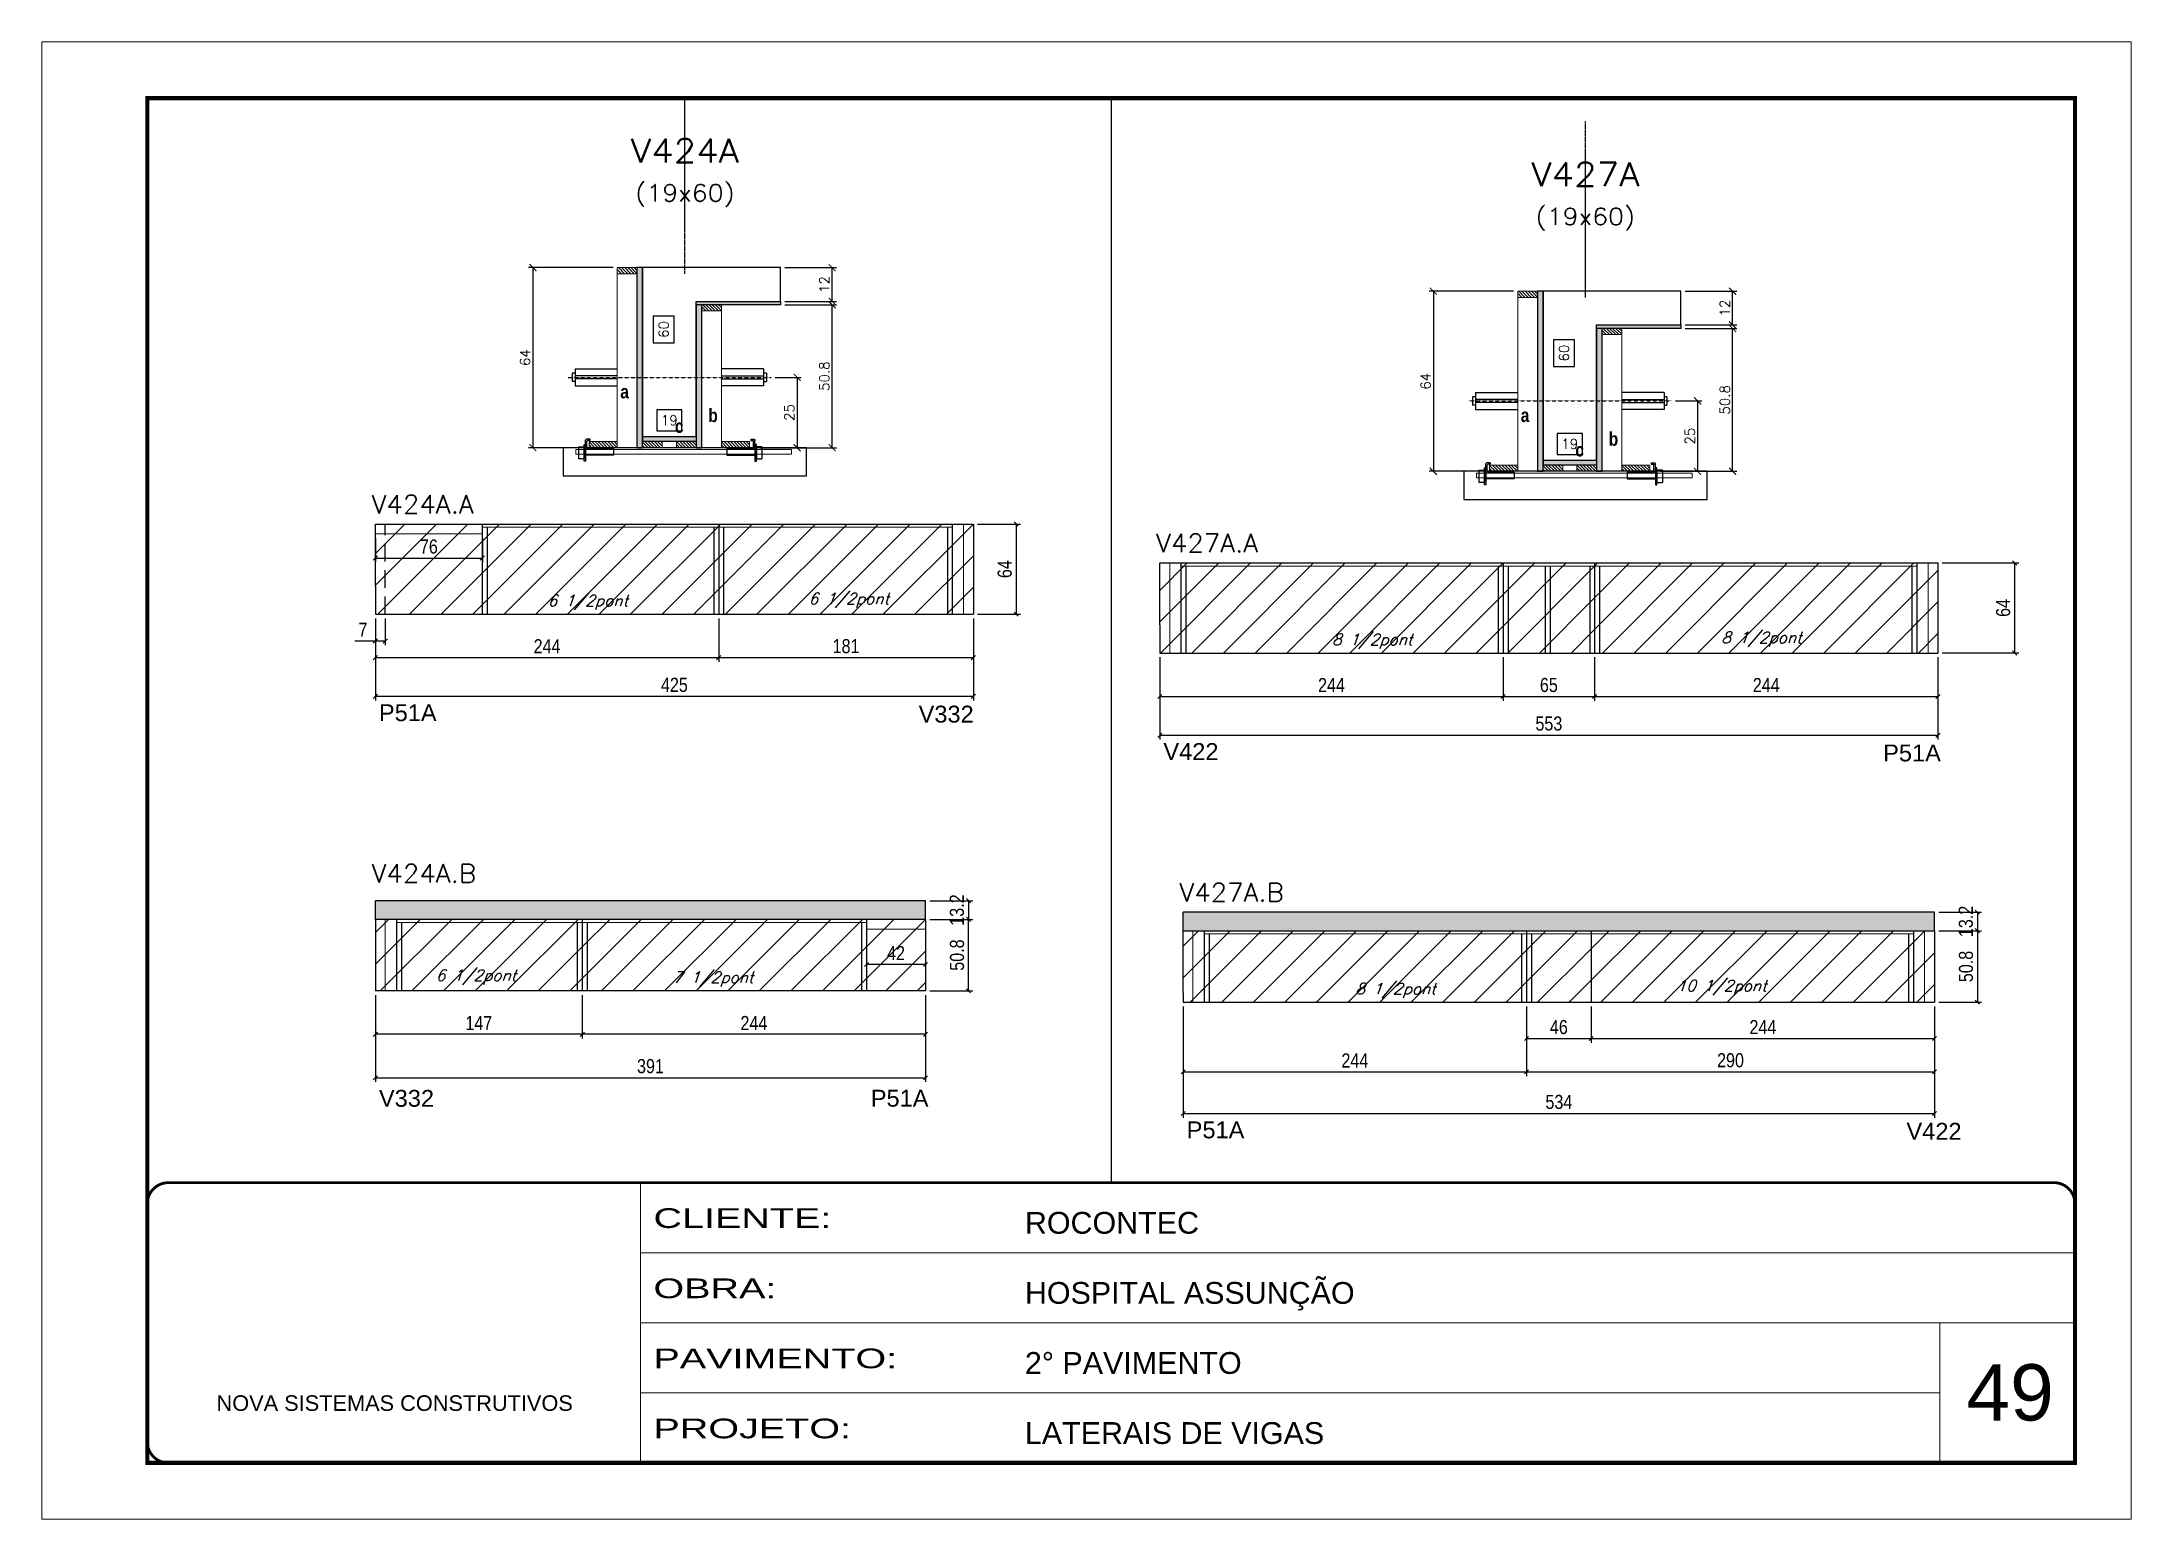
# Model space of a CAD drawing. Extents: x 137137 to 143418, y 10464 to 34486.
# Drawn here: x 137137 to 138622, y 19653 to 20703 of the extents above; entities that cross this region are included whole.
import ezdxf
from ezdxf.enums import TextEntityAlignment as Align

# ---------------------------------------------------------------- set-up
doc = ezdxf.new("R2010")
doc.units = 0
for name, pattern in [('CONTINUO', [0]), ('DASHED', [0.75, 0.5, -0.25]), ('HIDDEN', [0.375, 0.25, -0.125])]:
    doc.linetypes.add(name, pattern=pattern)
for name, color, linetype in [('5', 5, 'Continuous'), ('barrote', 251, 'Continuous'), ('COTA', 241, 'Continuous'), ('Cota Seção (2x)', 4, 'Continuous'), ('detalhes', 4, 'Continuous'), ('Painéis', 200, 'Continuous'), ('presilha', 1, 'Continuous'), ('Reaproveitamento', 251, 'Continuous'), ('SARR_2.2x7', 40, 'Continuous'), ('SARR_3.5x7', 81, 'Continuous'), ('TENSOR', 3, 'Continuous'), ('texto', 7, 'Continuous'), ('Texto de Titulo', 7, 'Continuous'), ('Texto Qtd Sarr', 242, 'Continuous')]:
    doc.layers.add(name, color=color, linetype=linetype)
for name, color, linetype, lineweight in [('CARIMBO', 255, 'Continuous', 9), ('CONCRETO', 251, 'Continuous', 25), ('Folhas', 255, 'Continuous', 9), ('Hachura', 251, 'Continuous', 9), ('Madeira', 126, 'Continuous', 18), ('Sarr 2.2x7', 40, 'Continuous', 9), ('SARRAFO DE PRESSAO', 251, 'DASHED', 9), ('SCO-___-LAJ', 2, 'Continuous', 0), ('Texto Seção', 7, 'Continuous', 15)]:
    doc.layers.add(name, color=color, linetype=linetype, lineweight=lineweight)
doc.styles.add('ARIAL', font='arial.ttf')
doc.styles.add('COTA TECNICA', font='techl___.ttf', dxfattribs={"height": 10})
doc.styles.add('REGUA-120', font='ROMANS.shx', dxfattribs={"height": 15})
doc.styles.add('Romans', font='romans.shx')
doc.styles.get("Standard").update_dxf_attribs({"font": 'arial.ttf'})
doc.styles.add('TECNICA', font='techb___.ttf', dxfattribs={"height": 10})
doc.styles.add('Tecnologia', font='')
doc.styles.get('Tecnologia').set_extended_font_data('Forgotten Futurist')
doc.dimstyles.new('Cota Seção (2x)', dxfattribs={"dimtxt": 7, "dimasz": 5, "dimexe": 3, "dimexo": 3, "dimgap": 2, "dimtad": 3, "dimdec": 1, "dimlfac": 0.5, "dimzin": 12, "dimdsep": 46, "dimtxsty": 'Romans', "dimblk": 'ARCHTICK', "dimcen": 0, "dimclrd": 4, "dimclre": 4, "dimclrt": 1, "dimadec": 1, "dimazin": 3, "dimtfac": 1, "dimtdec": 1, "dimtmove": 0, "dimatfit": 3, "dimldrblk": 'OBLIQUE', "dimfxl": 1, "dimtolj": 1, "dimtzin": 12, "dimarcsym": 0})
doc.dimstyles.new('Cota Seção interna', dxfattribs={"dimtxt": 7, "dimasz": 6, "dimexe": 0.18, "dimexo": 2, "dimgap": -4, "dimtad": 3, "dimdec": 1, "dimlfac": 0.5, "dimzin": 12, "dimdsep": 46, "dimtxsty": 'Romans', "dimblk": 'ARCHTICK', "dimcen": 0.09, "dimse1": 1, "dimse2": 1, "dimsd1": 1, "dimsd2": 1, "dimclrd": 180, "dimclre": 5, "dimclrt": 1, "dimadec": 0, "dimazin": 3, "dimtfac": 1, "dimtdec": 1, "dimtofl": 0, "dimtmove": 0, "dimatfit": 3, "dimldrblk": 'ARCHTICK', "dimfxl": 1, "dimtolj": 1, "dimtzin": 0, "dimarcsym": 0})
doc.dimstyles.new('PAINEL', dxfattribs={"dimtxt": 10, "dimasz": 3, "dimexe": 3, "dimexo": 3, "dimgap": 3, "dimtad": 1, "dimdec": 1, "dimzin": 12, "dimdsep": 46, "dimtxsty": 'COTA TECNICA', "dimblk1": 'OBLIQUE', "dimblk2": 'OBLIQUE', "dimsah": 1, "dimcen": 0.9, "dimclrd": 4, "dimclre": 4, "dimclrt": 240, "dimadec": 1, "dimazin": 3, "dimtfac": 1, "dimtdec": 1, "dimtmove": 0, "dimatfit": 3, "dimfxl": 1, "dimtolj": 1, "dimtzin": 12, "dimarcsym": 0})

msp = doc.modelspace()

# ---------------------------------------------------------------- texts
at = {"layer": '5', "linetype": 'Continuous'}
for s, p in [('P51A', (137376.92, 20220.05)), ('V332', (137760.48, 20219.07)), ('V422', (137934.44, 20192.43)), ('P51A', (138446.01, 20191.45)), ('V332', (137376.92, 19946)), ('P51A', (137726.48, 19946.09)), ('P51A', (137951, 19923.57)), ('V422', (138462.57, 19922.59))]:
    msp.add_text(s, height=12, rotation=359.99996, dxfattribs=at).set_placement(p)
at = {"layer": 'CARIMBO', "style": 'ARIAL'}
msp.add_text('49', height=40, dxfattribs=at).set_placement((138505.15, 19723.02))
at = {"layer": 'detalhes', "style": 'TECNICA'}
for s, p in [('a', (137548.46, 20449.44)), ('b', (137611.01, 20432.59)), ('a', (138188.41, 20432.65)), ('c', (137587.27, 20424.9)), ('b', (138250.95, 20415.81)), ('c', (138227.21, 20408.11))]:
    msp.add_text(s, height=9.6, dxfattribs=at).set_placement(p)
at = {"layer": 'texto', "color": 2, "char_height": 8, "attachment_point": 5, "style": 'Romans'}
for s, insert in [('{\\Q19;\\C256;6 1/2pont}', (137525.33, 20304.42)), ('{\\Q19;\\C256;6 1/2pont}', (137710.83, 20305.82)), ('{\\Q19;\\C256;8 1/2pont}', (138082.86, 20276.8)), ('{\\Q19;\\C256;8 1/2pont}', (138359.47, 20278.2)), ('{\\Q19;\\C256;6 1/2pont}', (137445.9, 20038.09)), ('{\\Q19;\\C256;7 1/2pont}', (137614.45, 20036.68)), ('{\\Q19;\\C256;8 1/2pont}', (138099.42, 20028.58)), ('{\\Q19;\\C256;10 1/2pont}', (138331.14, 20030.72))]:
    msp.add_mtext(s, dxfattribs=dict(at, insert=insert))
at = {"layer": 'Texto Seção', "style": 'REGUA-120', "width": 1.05}
for s, p in [('V424A.A', (137371.72, 20367.71)), ('V427A.A', (137929.25, 20340.09)), ('V424A.B', (137371.72, 20105.3)), ('V427A.B', (137945.81, 20091.87))]:
    msp.add_text(s, height=13, dxfattribs=at).set_placement(p)

# ---------------------------------------------------------------- blocks, each defined once
blk = doc.blocks.new('9999999999')
at = {"color": 30, "linetype": 'CONTINUO'}
for p, q in [((98564.6, 34230.2), (98564.6, 34429.4)), ((98564.6, 34379.6), (99584, 34379.6)), ((98564.6, 34329.8), (99488, 34329.8)), ((99584, 34329.8), (99488, 34329.8)), ((99488, 34329.8), (99488, 34230.2)), ((98564.6, 34280), (99488, 34280))]:
    blk.add_line(p, q, dxfattribs=at)
at = {"color": 30, "linetype": 'CONTINUO', "const_width": 2}
blk.add_lwpolyline([(99584, 34230.2), (99584, 34414.4, 0.414214), (99569, 34429.4), (98229, 34429.4, 0.414214), (98214, 34414.4), (98214, 34245.2, 0.414214), (98229, 34230.2), (99584, 34230.2)], format="xyb", dxfattribs=at)
at = {"layer": 'Folhas'}
blk.add_lwpolyline([(98139, 34190.2), (99624, 34190.2), (99624, 35240.2), (98139, 35240.2)], close=True, dxfattribs=at)
at = {"layer": 'Folhas', "color": 30, "const_width": 3}
blk.add_lwpolyline([(98214, 34230.2), (99584, 34230.2), (99584, 35200.2), (98214, 35200.2)], close=True, dxfattribs=at)
at = {"color": 7, "linetype": 'Continuous', "ltscale": 5, "style": 'ARIAL'}
for s, height, p in [('ROCONTEC', 15.48, (98837.7, 34393.1)), ('HOSPITAL ASSUNÇÃO', 15.483, (98837.7, 34343.3)), ('2° PAVIMENTO', 15.483, (98837.7, 34293.5)), ('NOVA SISTEMAS CONSTRUTIVOS', 11.059, (98263.2, 34267.2)), ('LATERAIS DE VIGAS', 15.483, (98837.7, 34243.7))]:
    blk.add_text(s, height=height, dxfattribs=at).set_placement(p)
at = {"layer": 'Folhas', "color": 7, "style": 'Tecnologia', "width": 1.5}
for s, p in [('CLIENTE:', (98573.7, 34397.2)), ('OBRA:', (98573.7, 34347.3)), ('PAVIMENTO:', (98573.7, 34297.5)), ('PROJETO:', (98573.7, 34247.7))]:
    blk.add_text(s, height=14, dxfattribs=at).set_placement(p)
blk = doc.blocks.new('_ArchTick')
at = {"color": 0, "linetype": 'ByBlock', "const_width": 0.15}
blk.add_lwpolyline([(-0.5, -0.5), (0.5, 0.5)], dxfattribs=at)
blk = doc.blocks.new('*D1564')
at = {"layer": 'COTA', "color": 4, "lineweight": -2, "transparency": 16777216}
for p, q in [((137665.3, 20516), (137702, 20516)), ((137699, 20414.4), (137699, 20516)), ((137647.7, 20414.4), (137702, 20414.4))]:
    blk.add_line(p, q, dxfattribs=at)
at = {"layer": 'Defpoints', "color": 0, "transparency": 16777216}
for p in [(137662.3, 20516), (137699, 20516), (137644.7, 20414.4)]:
    blk.add_point(p, dxfattribs=at)
at = {"layer": 'COTA', "color": 4, "lineweight": -2, "transparency": 16777216, "xscale": 5, "yscale": 5, "zscale": 5}
for p, rotation in [((137699, 20516), 90), ((137699, 20414.4), 270)]:
    blk.add_blockref('_ArchTick', p, dxfattribs=dict(at, rotation=rotation))
at = {"layer": 'COTA', "color": 1, "transparency": 16777216, "insert": (137693.5, 20465.2), "char_height": 7, "attachment_point": 5, "rotation": 90, "style": 'Romans'}
blk.add_mtext('\\A1;50.8', dxfattribs=at)
blk = doc.blocks.new('_Oblique')
at = {"color": 0, "linetype": 'ByBlock', "lineweight": -2}
blk.add_line((-0.5, -0.5), (0.5, 0.5), dxfattribs=at)
blk = doc.blocks.new('*D1565')
at = {"layer": 'COTA', "color": 4, "lineweight": -2, "transparency": 16777216}
for p, q in [((137665.3, 20542.4), (137702, 20542.4)), ((137699, 20518.4), (137699, 20542.4)), ((137665.3, 20518.4), (137702, 20518.4))]:
    blk.add_line(p, q, dxfattribs=at)
at = {"layer": 'Defpoints', "color": 0, "transparency": 16777216}
for p in [(137662.3, 20542.4), (137699, 20542.4), (137662.3, 20518.4)]:
    blk.add_point(p, dxfattribs=at)
at = {"layer": 'COTA', "color": 4, "lineweight": -2, "transparency": 16777216, "xscale": 5, "yscale": 5, "zscale": 5}
for p, rotation in [((137699, 20542.4), 90), ((137699, 20518.4), 270)]:
    blk.add_blockref('_ArchTick', p, dxfattribs=dict(at, rotation=rotation))
at = {"layer": 'COTA', "color": 1, "transparency": 16777216, "insert": (137693.5, 20530.4), "char_height": 7, "attachment_point": 5, "rotation": 90, "style": 'Romans'}
blk.add_mtext('\\A1;12', dxfattribs=at)
blk = doc.blocks.new('*D1566')
at = {"layer": 'Cota Seção (2x)', "color": 180, "lineweight": -2, "transparency": 16777216}
for p, q in [((137586.8, 20507.9), (137571.8, 20507.9)), ((137571.8, 20507.9), (137571.8, 20488.9)), ((137586.8, 20488.9), (137586.8, 20507.9)), ((137571.8, 20488.9), (137586.8, 20488.9))]:
    blk.add_line(p, q, dxfattribs=at)
at = {"layer": 'Defpoints', "color": 0, "transparency": 16777216}
for p in [(137590.8, 20542.4), (137602.3, 20542.4), (137602.3, 20422.4)]:
    blk.add_point(p, dxfattribs=at)
at = {"layer": 'Cota Seção (2x)', "color": 1, "transparency": 16777216, "insert": (137579.3, 20498.4), "char_height": 7, "attachment_point": 5, "rotation": 90, "style": 'Romans'}
blk.add_mtext('\\A1;60', dxfattribs=at)
blk = doc.blocks.new('PRESILHA METÁLICA 1')
at = {"layer": 'presilha'}
for p, q in [((0, 13), (6, 13)), ((0, 13), (0, 0)), ((6, 0), (0, 0)), ((6, 15.5), (7.5, 15.5)), ((6, -2.5), (6, 15.5)), ((6, 13), (6, 0)), ((7.5, 10.6), (7.5, 19.9)), ((7.5, 15.5), (7.5, -2.5)), ((37.5, 4.1), (7.5, 4.1)), ((12, 21), (8.6, 21)), ((9, 11.6), (9, 18.9)), ((12, 19.5), (9.6, 19.5)), ((37.5, 11), (9.6, 11)), ((12, 21), (12, 19.5)), ((37.5, 11), (37.5, 4.1)), ((7.5, -2.5), (6, -2.5))]:
    blk.add_line(p, q, dxfattribs=at)
for centre, radius, start, end in [((8.6, 19.9), 1.14, 90, 180), ((9.6, 18.9), 0.57, 90, 180), ((9.6, 11.6), 0.57, 180, 270)]:
    blk.add_arc(centre, radius, start, end, dxfattribs=at)
blk = doc.blocks.new('*D1567')
at = {"layer": 'Cota Seção (2x)', "color": 180, "lineweight": -2, "transparency": 16777216}
for p, q in [((137592.3, 20441.4), (137574.3, 20441.4)), ((137574.3, 20441.4), (137574.3, 20426.4)), ((137592.3, 20426.4), (137592.3, 20441.4)), ((137574.3, 20426.4), (137592.3, 20426.4))]:
    blk.add_line(p, q, dxfattribs=at)
at = {"layer": 'Defpoints', "color": 0, "transparency": 16777216}
for p in [(137602.3, 20422.4), (137564.3, 20414.4), (137602.3, 20414.4)]:
    blk.add_point(p, dxfattribs=at)
at = {"layer": 'Cota Seção (2x)', "color": 1, "transparency": 16777216, "insert": (137583.3, 20433.9), "char_height": 7, "attachment_point": 5, "style": 'Romans'}
blk.add_mtext('\\A1;19', dxfattribs=at)
blk = doc.blocks.new('*D1568')
at = {"layer": 'COTA', "color": 4, "lineweight": -2, "transparency": 16777216}
for p, q in [((137543.3, 20542.4), (137483.3, 20542.4)), ((137486.3, 20542.4), (137486.3, 20414.4)), ((137543.3, 20414.4), (137483.3, 20414.4))]:
    blk.add_line(p, q, dxfattribs=at)
at = {"layer": 'Defpoints', "color": 0, "transparency": 16777216}
for p in [(137546.3, 20542.4), (137486.3, 20414.4), (137546.3, 20414.4)]:
    blk.add_point(p, dxfattribs=at)
at = {"layer": 'COTA', "color": 4, "lineweight": -2, "transparency": 16777216, "xscale": 5, "yscale": 5, "zscale": 5}
for p, rotation in [((137486.3, 20542.4), 90), ((137486.3, 20414.4), 270)]:
    blk.add_blockref('_ArchTick', p, dxfattribs=dict(at, rotation=rotation))
at = {"layer": 'COTA', "color": 1, "transparency": 16777216, "insert": (137480.8, 20478.4), "char_height": 7, "attachment_point": 5, "rotation": 90, "style": 'Romans'}
blk.add_mtext('\\A1;64', dxfattribs=at)
blk = doc.blocks.new('*D1569')
at = {"layer": 'COTA', "color": 4, "lineweight": -2, "transparency": 16777216}
for p, q in [((137658.6, 20464.4), (137677.1, 20464.4)), ((137674.1, 20464.4), (137674.1, 20414.4)), ((137658.6, 20414.4), (137677.1, 20414.4))]:
    blk.add_line(p, q, dxfattribs=at)
at = {"layer": 'Defpoints', "color": 0, "transparency": 16777216}
for p in [(137655.6, 20464.4), (137655.6, 20414.4), (137674.1, 20414.4)]:
    blk.add_point(p, dxfattribs=at)
at = {"layer": 'COTA', "color": 4, "lineweight": -2, "transparency": 16777216, "xscale": 5, "yscale": 5, "zscale": 5}
for p, rotation in [((137674.1, 20464.4), 90), ((137674.1, 20414.4), 270)]:
    blk.add_blockref('_ArchTick', p, dxfattribs=dict(at, rotation=rotation))
at = {"layer": 'COTA', "color": 1, "transparency": 16777216, "insert": (137668.6, 20439.4), "char_height": 7, "attachment_point": 5, "rotation": 90, "style": 'Romans'}
blk.add_mtext('\\A1;25', dxfattribs=at)
blk = doc.blocks.new('titulo1')
at = {"layer": 'Defpoints', "color": 252, "linetype": 'HIDDEN', "ltscale": 2}
blk.add_line((0, 0), (0, 125), dxfattribs=at)
at = {"layer": 'Defpoints', "style": 'Romans', "oblique": 15}
blk.add_attdef('FOLHA', text='', height=10, dxfattribs=at).set_placement((0, 15.6), align=Align.MIDDLE_CENTER)
at = {"layer": 'Texto Qtd Sarr', "color": 3, "style": 'Romans', "oblique": 15}
for tag, height, p in [('TITULO', 17, (0, 71.4)), ('SEÇÃO', 12, (0, 41.5))]:
    blk.add_attdef(tag, text='', height=height, dxfattribs=at).set_placement(p, align=Align.MIDDLE_CENTER)
blk = doc.blocks.new('*D1776')
at = {"layer": 'COTA', "color": 4, "lineweight": -2, "ltscale": 25, "transparency": 16777216}
for p, q in [((137374.4, 20293.1), (137374.4, 20262.2)), ((137618.4, 20293.1), (137618.4, 20262.2)), ((137374.4, 20265.2), (137618.4, 20265.2))]:
    blk.add_line(p, q, dxfattribs=at)
at = {"layer": 'Defpoints', "color": 0, "ltscale": 25, "transparency": 16777216}
for p in [(137374.4, 20296.1), (137618.4, 20296.1), (137618.4, 20265.2)]:
    blk.add_point(p, dxfattribs=at)
at = {"layer": 'COTA', "color": 4, "lineweight": -2, "ltscale": 25, "transparency": 16777216, "xscale": 3, "yscale": 3, "zscale": 3, "rotation": 180}
blk.add_blockref('_Oblique', (137374.4, 20265.2), dxfattribs=at)
at = {"layer": 'COTA', "color": 4, "lineweight": -2, "ltscale": 25, "transparency": 16777216, "xscale": 3, "yscale": 3, "zscale": 3}
blk.add_blockref('_Oblique', (137618.4, 20265.2), dxfattribs=at)
at = {"layer": 'COTA', "color": 240, "ltscale": 25, "transparency": 16777216, "insert": (137496.4, 20273.3), "char_height": 10, "attachment_point": 5, "style": 'COTA TECNICA'}
blk.add_mtext('\\A1;244', dxfattribs=at)
blk = doc.blocks.new('*D1777')
at = {"layer": 'COTA', "color": 4, "lineweight": -2, "ltscale": 25, "transparency": 16777216}
for p, q in [((137618.4, 20293.1), (137618.4, 20262.2)), ((137799.4, 20293.1), (137799.4, 20262.2)), ((137618.4, 20265.2), (137799.4, 20265.2))]:
    blk.add_line(p, q, dxfattribs=at)
at = {"layer": 'Defpoints', "color": 0, "ltscale": 25, "transparency": 16777216}
for p in [(137618.4, 20296.1), (137799.4, 20296.1), (137799.4, 20265.2)]:
    blk.add_point(p, dxfattribs=at)
at = {"layer": 'COTA', "color": 4, "lineweight": -2, "ltscale": 25, "transparency": 16777216, "xscale": 3, "yscale": 3, "zscale": 3, "rotation": 180}
blk.add_blockref('_Oblique', (137618.4, 20265.2), dxfattribs=at)
at = {"layer": 'COTA', "color": 4, "lineweight": -2, "ltscale": 25, "transparency": 16777216, "xscale": 3, "yscale": 3, "zscale": 3}
blk.add_blockref('_Oblique', (137799.4, 20265.2), dxfattribs=at)
at = {"layer": 'COTA', "color": 240, "ltscale": 25, "transparency": 16777216, "insert": (137708.9, 20273.3), "char_height": 10, "attachment_point": 5, "style": 'COTA TECNICA'}
blk.add_mtext('\\A1;181', dxfattribs=at)
blk = doc.blocks.new('*D1778')
at = {"layer": 'COTA', "color": 4, "lineweight": -2, "ltscale": 25, "transparency": 16777216}
for p, q in [((137802.4, 20360.1), (137832.8, 20360.1)), ((137829.8, 20360.1), (137829.8, 20296.1)), ((137802.4, 20296.1), (137832.8, 20296.1))]:
    blk.add_line(p, q, dxfattribs=at)
at = {"layer": 'Defpoints', "color": 0, "ltscale": 25, "transparency": 16777216}
for p in [(137799.4, 20360.1), (137799.4, 20296.1), (137829.8, 20296.1)]:
    blk.add_point(p, dxfattribs=at)
at = {"layer": 'COTA', "color": 4, "lineweight": -2, "ltscale": 25, "transparency": 16777216, "xscale": 3, "yscale": 3, "zscale": 3}
for p, rotation in [((137829.8, 20360.1), 90), ((137829.8, 20296.1), 270)]:
    blk.add_blockref('_Oblique', p, dxfattribs=dict(at, rotation=rotation))
at = {"layer": 'COTA', "color": 240, "ltscale": 25, "transparency": 16777216, "insert": (137821.7, 20328.1), "char_height": 10, "attachment_point": 5, "rotation": 90, "style": 'COTA TECNICA'}
blk.add_mtext('\\A1;64', dxfattribs=at)
blk = doc.blocks.new('*D1779')
at = {"layer": 'COTA', "color": 4, "lineweight": -2, "ltscale": 25, "transparency": 16777216}
for p, q in [((137374.4, 20293.1), (137374.4, 20274)), ((137381.4, 20293.1), (137381.4, 20274)), ((137374.4, 20277), (137359.7, 20277)), ((137381.4, 20277), (137374.4, 20277))]:
    blk.add_line(p, q, dxfattribs=at)
at = {"layer": 'Defpoints', "color": 0, "ltscale": 25, "transparency": 16777216}
for p in [(137374.4, 20296.1), (137381.4, 20296.1), (137374.4, 20277)]:
    blk.add_point(p, dxfattribs=at)
at = {"layer": 'COTA', "color": 4, "lineweight": -2, "ltscale": 25, "transparency": 16777216, "xscale": 3, "yscale": 3, "zscale": 3, "rotation": 180}
blk.add_blockref('_Oblique', (137374.4, 20277), dxfattribs=at)
at = {"layer": 'COTA', "color": 4, "lineweight": -2, "ltscale": 25, "transparency": 16777216, "xscale": 3, "yscale": 3, "zscale": 3}
blk.add_blockref('_Oblique', (137381.4, 20277), dxfattribs=at)
at = {"layer": 'COTA', "color": 240, "ltscale": 25, "transparency": 16777216, "insert": (137365.5, 20285), "char_height": 10, "attachment_point": 5, "style": 'COTA TECNICA'}
blk.add_mtext('\\A1;7', dxfattribs=at)
blk = doc.blocks.new('*D1780')
at = {"layer": 'COTA', "color": 4, "lineweight": -2, "ltscale": 25, "transparency": 16777216}
for p, q in [((137374.4, 20350.1), (137374.4, 20333)), ((137450.4, 20350.1), (137450.4, 20333)), ((137374.4, 20336), (137450.4, 20336))]:
    blk.add_line(p, q, dxfattribs=at)
at = {"layer": 'Defpoints', "color": 0, "ltscale": 25, "transparency": 16777216}
for p in [(137374.4, 20353.1), (137450.4, 20353.1), (137450.4, 20336)]:
    blk.add_point(p, dxfattribs=at)
at = {"layer": 'COTA', "color": 4, "lineweight": -2, "ltscale": 25, "transparency": 16777216, "xscale": 3, "yscale": 3, "zscale": 3, "rotation": 180}
blk.add_blockref('_Oblique', (137374.4, 20336), dxfattribs=at)
at = {"layer": 'COTA', "color": 4, "lineweight": -2, "ltscale": 25, "transparency": 16777216, "xscale": 3, "yscale": 3, "zscale": 3}
blk.add_blockref('_Oblique', (137450.4, 20336), dxfattribs=at)
at = {"layer": 'COTA', "color": 240, "ltscale": 25, "transparency": 16777216, "insert": (137412.4, 20344.1), "char_height": 10, "attachment_point": 5, "style": 'COTA TECNICA'}
blk.add_mtext('\\A1;76', dxfattribs=at)
blk = doc.blocks.new('*D1781')
at = {"layer": 'COTA', "color": 4, "lineweight": -2, "ltscale": 25, "transparency": 16777216}
for p, q in [((137521.4, 20025.4), (137521.4, 19994.5)), ((137765.4, 20025.4), (137765.4, 19994.5)), ((137765.4, 19997.5), (137521.4, 19997.5))]:
    blk.add_line(p, q, dxfattribs=at)
at = {"layer": 'Defpoints', "color": 0, "ltscale": 25, "transparency": 16777216}
for p in [(137521.4, 20028.4), (137765.4, 20028.4), (137521.4, 19997.5)]:
    blk.add_point(p, dxfattribs=at)
at = {"layer": 'COTA', "color": 4, "lineweight": -2, "ltscale": 25, "transparency": 16777216, "xscale": 3, "yscale": 3, "zscale": 3, "rotation": 180}
blk.add_blockref('_Oblique', (137521.4, 19997.5), dxfattribs=at)
at = {"layer": 'COTA', "color": 4, "lineweight": -2, "ltscale": 25, "transparency": 16777216, "xscale": 3, "yscale": 3, "zscale": 3}
blk.add_blockref('_Oblique', (137765.4, 19997.5), dxfattribs=at)
at = {"layer": 'COTA', "color": 240, "ltscale": 25, "transparency": 16777216, "insert": (137643.4, 20005.5), "char_height": 10, "attachment_point": 5, "style": 'COTA TECNICA'}
blk.add_mtext('\\A1;244', dxfattribs=at)
blk = doc.blocks.new('*D1782')
at = {"layer": 'COTA', "color": 4, "lineweight": -2, "ltscale": 25, "transparency": 16777216}
for p, q in [((137374.4, 20025.4), (137374.4, 19994.5)), ((137521.4, 20025.4), (137521.4, 19994.5)), ((137521.4, 19997.5), (137374.4, 19997.5))]:
    blk.add_line(p, q, dxfattribs=at)
at = {"layer": 'Defpoints', "color": 0, "ltscale": 25, "transparency": 16777216}
for p in [(137374.4, 20028.4), (137521.4, 20028.4), (137374.4, 19997.5)]:
    blk.add_point(p, dxfattribs=at)
at = {"layer": 'COTA', "color": 4, "lineweight": -2, "ltscale": 25, "transparency": 16777216, "xscale": 3, "yscale": 3, "zscale": 3, "rotation": 180}
blk.add_blockref('_Oblique', (137374.4, 19997.5), dxfattribs=at)
at = {"layer": 'COTA', "color": 4, "lineweight": -2, "ltscale": 25, "transparency": 16777216, "xscale": 3, "yscale": 3, "zscale": 3}
blk.add_blockref('_Oblique', (137521.4, 19997.5), dxfattribs=at)
at = {"layer": 'COTA', "color": 240, "ltscale": 25, "transparency": 16777216, "insert": (137447.9, 20005.5), "char_height": 10, "attachment_point": 5, "style": 'COTA TECNICA'}
blk.add_mtext('\\A1;147', dxfattribs=at)
blk = doc.blocks.new('*D1783')
at = {"layer": 'COTA', "color": 4, "lineweight": -2, "ltscale": 25, "transparency": 16777216}
for p, q in [((137723.4, 20069.2), (137723.4, 20044.1)), ((137765.4, 20069.2), (137765.4, 20044.1)), ((137765.4, 20047.1), (137723.4, 20047.1))]:
    blk.add_line(p, q, dxfattribs=at)
at = {"layer": 'Defpoints', "color": 0, "ltscale": 25, "transparency": 16777216}
for p in [(137723.4, 20072.2), (137765.4, 20072.2), (137723.4, 20047.1)]:
    blk.add_point(p, dxfattribs=at)
at = {"layer": 'COTA', "color": 4, "lineweight": -2, "ltscale": 25, "transparency": 16777216, "xscale": 3, "yscale": 3, "zscale": 3, "rotation": 180}
blk.add_blockref('_Oblique', (137723.4, 20047.1), dxfattribs=at)
at = {"layer": 'COTA', "color": 4, "lineweight": -2, "ltscale": 25, "transparency": 16777216, "xscale": 3, "yscale": 3, "zscale": 3}
blk.add_blockref('_Oblique', (137765.4, 20047.1), dxfattribs=at)
at = {"layer": 'COTA', "color": 240, "ltscale": 25, "transparency": 16777216, "insert": (137744.4, 20055.2), "char_height": 10, "attachment_point": 5, "style": 'COTA TECNICA'}
blk.add_mtext('\\A1;42', dxfattribs=at)
blk = doc.blocks.new('*D1784')
at = {"layer": 'COTA', "color": 4, "lineweight": -2, "ltscale": 25, "transparency": 16777216}
for p, q in [((137768.4, 20079.2), (137798.9, 20079.2)), ((137795.9, 20028.4), (137795.9, 20079.2)), ((137768.4, 20028.4), (137798.9, 20028.4))]:
    blk.add_line(p, q, dxfattribs=at)
at = {"layer": 'Defpoints', "color": 0, "ltscale": 25, "transparency": 16777216}
for p in [(137765.4, 20079.2), (137795.9, 20079.2), (137765.4, 20028.4)]:
    blk.add_point(p, dxfattribs=at)
at = {"layer": 'COTA', "color": 4, "lineweight": -2, "ltscale": 25, "transparency": 16777216, "xscale": 3, "yscale": 3, "zscale": 3}
for p, rotation in [((137795.9, 20079.2), 90), ((137795.9, 20028.4), 270)]:
    blk.add_blockref('_Oblique', p, dxfattribs=dict(at, rotation=rotation))
at = {"layer": 'COTA', "color": 240, "ltscale": 25, "transparency": 16777216, "insert": (137787.8, 20053.8), "char_height": 10, "attachment_point": 5, "rotation": 90, "style": 'COTA TECNICA'}
blk.add_mtext('\\A1;50.8', dxfattribs=at)
blk = doc.blocks.new('*D1579')
at = {"layer": 'COTA', "color": 4, "lineweight": -2, "ltscale": 25, "transparency": 16777216}
for p, q in [((137374.4, 20025.4), (137374.4, 19963.6)), ((137765.4, 20025.4), (137765.4, 19963.6)), ((137374.4, 19966.6), (137765.4, 19966.6))]:
    blk.add_line(p, q, dxfattribs=at)
at = {"layer": 'Defpoints', "color": 0, "ltscale": 25, "transparency": 16777216}
for p in [(137374.4, 20028.4), (137765.4, 20028.4), (137765.4, 19966.6)]:
    blk.add_point(p, dxfattribs=at)
at = {"layer": 'COTA', "color": 4, "lineweight": -2, "ltscale": 25, "transparency": 16777216, "xscale": 3, "yscale": 3, "zscale": 3, "rotation": 180}
blk.add_blockref('_Oblique', (137374.4, 19966.6), dxfattribs=at)
at = {"layer": 'COTA', "color": 4, "lineweight": -2, "ltscale": 25, "transparency": 16777216, "xscale": 3, "yscale": 3, "zscale": 3}
blk.add_blockref('_Oblique', (137765.4, 19966.6), dxfattribs=at)
at = {"layer": 'COTA', "color": 240, "ltscale": 25, "transparency": 16777216, "insert": (137569.9, 19974.8), "char_height": 10, "attachment_point": 5, "style": 'COTA TECNICA'}
blk.add_mtext('\\A1;391', dxfattribs=at)
blk = doc.blocks.new('*D1580')
at = {"layer": 'COTA', "color": 4, "lineweight": -2, "ltscale": 25, "transparency": 16777216}
for p, q in [((137374.4, 20293.1), (137374.4, 20234.7)), ((137799.4, 20293.1), (137799.4, 20234.7)), ((137374.4, 20237.7), (137799.4, 20237.7))]:
    blk.add_line(p, q, dxfattribs=at)
at = {"layer": 'Defpoints', "color": 0, "ltscale": 25, "transparency": 16777216}
for p in [(137374.4, 20296.1), (137799.4, 20296.1), (137799.4, 20237.7)]:
    blk.add_point(p, dxfattribs=at)
at = {"layer": 'COTA', "color": 4, "lineweight": -2, "ltscale": 25, "transparency": 16777216, "xscale": 3, "yscale": 3, "zscale": 3, "rotation": 180}
blk.add_blockref('_Oblique', (137374.4, 20237.7), dxfattribs=at)
at = {"layer": 'COTA', "color": 4, "lineweight": -2, "ltscale": 25, "transparency": 16777216, "xscale": 3, "yscale": 3, "zscale": 3}
blk.add_blockref('_Oblique', (137799.4, 20237.7), dxfattribs=at)
at = {"layer": 'COTA', "color": 240, "ltscale": 25, "transparency": 16777216, "insert": (137586.9, 20245.8), "char_height": 10, "attachment_point": 5, "style": 'COTA TECNICA'}
blk.add_mtext('\\A1;425', dxfattribs=at)
blk = doc.blocks.new('*D1581')
at = {"layer": 'COTA', "color": 4, "lineweight": -2, "transparency": 16777216}
for p, q in [((138305.2, 20499.2), (138342, 20499.2)), ((138339, 20397.6), (138339, 20499.2)), ((138287.6, 20397.6), (138342, 20397.6))]:
    blk.add_line(p, q, dxfattribs=at)
at = {"layer": 'Defpoints', "color": 0, "transparency": 16777216}
for p in [(138302.2, 20499.2), (138339, 20499.2), (138284.6, 20397.6)]:
    blk.add_point(p, dxfattribs=at)
at = {"layer": 'COTA', "color": 4, "lineweight": -2, "transparency": 16777216, "xscale": 5, "yscale": 5, "zscale": 5}
for p, rotation in [((138339, 20499.2), 90), ((138339, 20397.6), 270)]:
    blk.add_blockref('_ArchTick', p, dxfattribs=dict(at, rotation=rotation))
at = {"layer": 'COTA', "color": 1, "transparency": 16777216, "insert": (138333.5, 20448.4), "char_height": 7, "attachment_point": 5, "rotation": 90, "style": 'Romans'}
blk.add_mtext('\\A1;50.8', dxfattribs=at)
blk = doc.blocks.new('*D1582')
at = {"layer": 'COTA', "color": 4, "lineweight": -2, "transparency": 16777216}
for p, q in [((138305.2, 20525.6), (138342, 20525.6)), ((138339, 20501.6), (138339, 20525.6)), ((138305.2, 20501.6), (138342, 20501.6))]:
    blk.add_line(p, q, dxfattribs=at)
at = {"layer": 'Defpoints', "color": 0, "transparency": 16777216}
for p in [(138302.2, 20525.6), (138339, 20525.6), (138302.2, 20501.6)]:
    blk.add_point(p, dxfattribs=at)
at = {"layer": 'COTA', "color": 4, "lineweight": -2, "transparency": 16777216, "xscale": 5, "yscale": 5, "zscale": 5}
for p, rotation in [((138339, 20525.6), 90), ((138339, 20501.6), 270)]:
    blk.add_blockref('_ArchTick', p, dxfattribs=dict(at, rotation=rotation))
at = {"layer": 'COTA', "color": 1, "transparency": 16777216, "insert": (138333.5, 20513.6), "char_height": 7, "attachment_point": 5, "rotation": 90, "style": 'Romans'}
blk.add_mtext('\\A1;12', dxfattribs=at)
blk = doc.blocks.new('*D1583')
at = {"layer": 'Cota Seção (2x)', "color": 180, "lineweight": -2, "transparency": 16777216}
for p, q in [((138226.7, 20491.1), (138211.7, 20491.1)), ((138211.7, 20491.1), (138211.7, 20472.1)), ((138226.7, 20472.1), (138226.7, 20491.1)), ((138211.7, 20472.1), (138226.7, 20472.1))]:
    blk.add_line(p, q, dxfattribs=at)
at = {"layer": 'Defpoints', "color": 0, "transparency": 16777216}
for p in [(138230.7, 20525.6), (138242.2, 20525.6), (138242.2, 20405.6)]:
    blk.add_point(p, dxfattribs=at)
at = {"layer": 'Cota Seção (2x)', "color": 1, "transparency": 16777216, "insert": (138219.2, 20481.6), "char_height": 7, "attachment_point": 5, "rotation": 90, "style": 'Romans'}
blk.add_mtext('\\A1;60', dxfattribs=at)
blk = doc.blocks.new('*D1584')
at = {"layer": 'Cota Seção (2x)', "color": 180, "lineweight": -2, "transparency": 16777216}
for p, q in [((138232.2, 20424.6), (138214.2, 20424.6)), ((138214.2, 20424.6), (138214.2, 20409.6)), ((138232.2, 20409.6), (138232.2, 20424.6)), ((138214.2, 20409.6), (138232.2, 20409.6))]:
    blk.add_line(p, q, dxfattribs=at)
at = {"layer": 'Defpoints', "color": 0, "transparency": 16777216}
for p in [(138242.2, 20405.6), (138204.2, 20397.6), (138242.2, 20397.6)]:
    blk.add_point(p, dxfattribs=at)
at = {"layer": 'Cota Seção (2x)', "color": 1, "transparency": 16777216, "insert": (138223.2, 20417.1), "char_height": 7, "attachment_point": 5, "style": 'Romans'}
blk.add_mtext('\\A1;19', dxfattribs=at)
blk = doc.blocks.new('*D1585')
at = {"layer": 'COTA', "color": 4, "lineweight": -2, "transparency": 16777216}
for p, q in [((138183.2, 20525.6), (138123.3, 20525.6)), ((138126.3, 20525.6), (138126.3, 20397.6)), ((138183.2, 20397.6), (138123.3, 20397.6))]:
    blk.add_line(p, q, dxfattribs=at)
at = {"layer": 'Defpoints', "color": 0, "transparency": 16777216}
for p in [(138186.2, 20525.6), (138126.3, 20397.6), (138186.2, 20397.6)]:
    blk.add_point(p, dxfattribs=at)
at = {"layer": 'COTA', "color": 4, "lineweight": -2, "transparency": 16777216, "xscale": 5, "yscale": 5, "zscale": 5}
for p, rotation in [((138126.3, 20525.6), 90), ((138126.3, 20397.6), 270)]:
    blk.add_blockref('_ArchTick', p, dxfattribs=dict(at, rotation=rotation))
at = {"layer": 'COTA', "color": 1, "transparency": 16777216, "insert": (138120.8, 20461.6), "char_height": 7, "attachment_point": 5, "rotation": 90, "style": 'Romans'}
blk.add_mtext('\\A1;64', dxfattribs=at)
blk = doc.blocks.new('*D1586')
at = {"layer": 'COTA', "color": 4, "lineweight": -2, "transparency": 16777216}
for p, q in [((138298.5, 20447.6), (138317.1, 20447.6)), ((138314.1, 20447.6), (138314.1, 20397.6)), ((138298.5, 20397.6), (138317.1, 20397.6))]:
    blk.add_line(p, q, dxfattribs=at)
at = {"layer": 'Defpoints', "color": 0, "transparency": 16777216}
for p in [(138295.5, 20447.6), (138295.5, 20397.6), (138314.1, 20397.6)]:
    blk.add_point(p, dxfattribs=at)
at = {"layer": 'COTA', "color": 4, "lineweight": -2, "transparency": 16777216, "xscale": 5, "yscale": 5, "zscale": 5}
for p, rotation in [((138314.1, 20447.6), 90), ((138314.1, 20397.6), 270)]:
    blk.add_blockref('_ArchTick', p, dxfattribs=dict(at, rotation=rotation))
at = {"layer": 'COTA', "color": 1, "transparency": 16777216, "insert": (138308.6, 20422.6), "char_height": 7, "attachment_point": 5, "rotation": 90, "style": 'Romans'}
blk.add_mtext('\\A1;25', dxfattribs=at)
blk = doc.blocks.new('*D1785')
at = {"layer": 'COTA', "color": 4, "lineweight": -2, "ltscale": 25, "transparency": 16777216}
for p, q in [((137931.9, 20265.5), (137931.9, 20234.6)), ((138175.9, 20265.5), (138175.9, 20234.6)), ((137931.9, 20237.6), (138175.9, 20237.6))]:
    blk.add_line(p, q, dxfattribs=at)
at = {"layer": 'Defpoints', "color": 0, "ltscale": 25, "transparency": 16777216}
for p in [(137931.9, 20268.5), (138175.9, 20268.5), (138175.9, 20237.6)]:
    blk.add_point(p, dxfattribs=at)
at = {"layer": 'COTA', "color": 4, "lineweight": -2, "ltscale": 25, "transparency": 16777216, "xscale": 3, "yscale": 3, "zscale": 3, "rotation": 180}
blk.add_blockref('_Oblique', (137931.9, 20237.6), dxfattribs=at)
at = {"layer": 'COTA', "color": 4, "lineweight": -2, "ltscale": 25, "transparency": 16777216, "xscale": 3, "yscale": 3, "zscale": 3}
blk.add_blockref('_Oblique', (138175.9, 20237.6), dxfattribs=at)
at = {"layer": 'COTA', "color": 240, "ltscale": 25, "transparency": 16777216, "insert": (138053.9, 20245.7), "char_height": 10, "attachment_point": 5, "style": 'COTA TECNICA'}
blk.add_mtext('\\A1;244', dxfattribs=at)
blk = doc.blocks.new('*D1786')
at = {"layer": 'COTA', "color": 4, "lineweight": -2, "ltscale": 25, "transparency": 16777216}
for p, q in [((138240.9, 20265.5), (138240.9, 20234.6)), ((138484.9, 20265.5), (138484.9, 20234.6)), ((138240.9, 20237.6), (138484.9, 20237.6))]:
    blk.add_line(p, q, dxfattribs=at)
at = {"layer": 'Defpoints', "color": 0, "ltscale": 25, "transparency": 16777216}
for p in [(138240.9, 20268.5), (138484.9, 20268.5), (138484.9, 20237.6)]:
    blk.add_point(p, dxfattribs=at)
at = {"layer": 'COTA', "color": 4, "lineweight": -2, "ltscale": 25, "transparency": 16777216, "xscale": 3, "yscale": 3, "zscale": 3, "rotation": 180}
blk.add_blockref('_Oblique', (138240.9, 20237.6), dxfattribs=at)
at = {"layer": 'COTA', "color": 4, "lineweight": -2, "ltscale": 25, "transparency": 16777216, "xscale": 3, "yscale": 3, "zscale": 3}
blk.add_blockref('_Oblique', (138484.9, 20237.6), dxfattribs=at)
at = {"layer": 'COTA', "color": 240, "ltscale": 25, "transparency": 16777216, "insert": (138362.9, 20245.7), "char_height": 10, "attachment_point": 5, "style": 'COTA TECNICA'}
blk.add_mtext('\\A1;244', dxfattribs=at)
blk = doc.blocks.new('*D1787')
at = {"layer": 'COTA', "color": 4, "lineweight": -2, "ltscale": 25, "transparency": 16777216}
for p, q in [((138487.9, 20332.5), (138542.4, 20332.5)), ((138539.4, 20332.5), (138539.4, 20268.5)), ((138487.9, 20268.5), (138542.4, 20268.5))]:
    blk.add_line(p, q, dxfattribs=at)
at = {"layer": 'Defpoints', "color": 0, "ltscale": 25, "transparency": 16777216}
for p in [(138484.9, 20332.5), (138484.9, 20268.5), (138539.4, 20268.5)]:
    blk.add_point(p, dxfattribs=at)
at = {"layer": 'COTA', "color": 4, "lineweight": -2, "ltscale": 25, "transparency": 16777216, "xscale": 3, "yscale": 3, "zscale": 3}
for p, rotation in [((138539.4, 20332.5), 90), ((138539.4, 20268.5), 270)]:
    blk.add_blockref('_Oblique', p, dxfattribs=dict(at, rotation=rotation))
at = {"layer": 'COTA', "color": 240, "ltscale": 25, "transparency": 16777216, "insert": (138531.3, 20300.5), "char_height": 10, "attachment_point": 5, "rotation": 90, "style": 'COTA TECNICA'}
blk.add_mtext('\\A1;64', dxfattribs=at)
blk = doc.blocks.new('*D1570')
at = {"layer": 'COTA', "color": 4, "lineweight": -2, "ltscale": 25, "transparency": 16777216}
for p, q in [((137931.9, 20265.5), (137931.9, 20207)), ((138484.9, 20265.5), (138484.9, 20207)), ((137931.9, 20210), (138484.9, 20210))]:
    blk.add_line(p, q, dxfattribs=at)
at = {"layer": 'Defpoints', "color": 0, "ltscale": 25, "transparency": 16777216}
for p in [(137931.9, 20268.5), (138484.9, 20268.5), (138484.9, 20210)]:
    blk.add_point(p, dxfattribs=at)
at = {"layer": 'COTA', "color": 4, "lineweight": -2, "ltscale": 25, "transparency": 16777216, "xscale": 3, "yscale": 3, "zscale": 3, "rotation": 180}
blk.add_blockref('_Oblique', (137931.9, 20210), dxfattribs=at)
at = {"layer": 'COTA', "color": 4, "lineweight": -2, "ltscale": 25, "transparency": 16777216, "xscale": 3, "yscale": 3, "zscale": 3}
blk.add_blockref('_Oblique', (138484.9, 20210), dxfattribs=at)
at = {"layer": 'COTA', "color": 240, "ltscale": 25, "transparency": 16777216, "insert": (138208.4, 20218.3), "char_height": 10, "attachment_point": 5, "style": 'COTA TECNICA'}
blk.add_mtext('\\A1;553', dxfattribs=at)
blk = doc.blocks.new('*D1788')
at = {"layer": 'COTA', "color": 4, "lineweight": -2, "ltscale": 25, "transparency": 16777216}
for p, q in [((138175.9, 20265.5), (138175.9, 20234.6)), ((138240.9, 20265.5), (138240.9, 20234.6)), ((138175.9, 20237.6), (138240.9, 20237.6))]:
    blk.add_line(p, q, dxfattribs=at)
at = {"layer": 'Defpoints', "color": 0, "ltscale": 25, "transparency": 16777216}
for p in [(138175.9, 20268.5), (138240.9, 20268.5), (138240.9, 20237.6)]:
    blk.add_point(p, dxfattribs=at)
at = {"layer": 'COTA', "color": 4, "lineweight": -2, "ltscale": 25, "transparency": 16777216, "xscale": 3, "yscale": 3, "zscale": 3, "rotation": 180}
blk.add_blockref('_Oblique', (138175.9, 20237.6), dxfattribs=at)
at = {"layer": 'COTA', "color": 4, "lineweight": -2, "ltscale": 25, "transparency": 16777216, "xscale": 3, "yscale": 3, "zscale": 3}
blk.add_blockref('_Oblique', (138240.9, 20237.6), dxfattribs=at)
at = {"layer": 'COTA', "color": 240, "ltscale": 25, "transparency": 16777216, "insert": (138208.4, 20245.7), "char_height": 10, "attachment_point": 5, "style": 'COTA TECNICA'}
blk.add_mtext('\\A1;65', dxfattribs=at)
blk = doc.blocks.new('*D1789')
at = {"layer": 'COTA', "color": 4, "lineweight": -2, "ltscale": 25, "transparency": 16777216}
for p, q in [((137948.5, 20017.3), (137948.5, 19967.8)), ((138192.5, 20017.3), (138192.5, 19967.8)), ((137948.5, 19970.8), (138192.5, 19970.8))]:
    blk.add_line(p, q, dxfattribs=at)
at = {"layer": 'Defpoints', "color": 0, "ltscale": 25, "transparency": 16777216}
for p in [(137948.5, 20020.3), (138192.5, 20020.3), (138192.5, 19970.8)]:
    blk.add_point(p, dxfattribs=at)
at = {"layer": 'COTA', "color": 4, "lineweight": -2, "ltscale": 25, "transparency": 16777216, "xscale": 3, "yscale": 3, "zscale": 3, "rotation": 180}
blk.add_blockref('_Oblique', (137948.5, 19970.8), dxfattribs=at)
at = {"layer": 'COTA', "color": 4, "lineweight": -2, "ltscale": 25, "transparency": 16777216, "xscale": 3, "yscale": 3, "zscale": 3}
blk.add_blockref('_Oblique', (138192.5, 19970.8), dxfattribs=at)
at = {"layer": 'COTA', "color": 240, "ltscale": 25, "transparency": 16777216, "insert": (138070.5, 19978.9), "char_height": 10, "attachment_point": 5, "style": 'COTA TECNICA'}
blk.add_mtext('\\A1;244', dxfattribs=at)
blk = doc.blocks.new('*D1790')
at = {"layer": 'COTA', "color": 4, "lineweight": -2, "ltscale": 25, "transparency": 16777216}
for p, q in [((138238.5, 20017.3), (138238.5, 19991.5)), ((138482.5, 20017.3), (138482.5, 19991.5)), ((138238.5, 19994.5), (138482.5, 19994.5))]:
    blk.add_line(p, q, dxfattribs=at)
at = {"layer": 'Defpoints', "color": 0, "ltscale": 25, "transparency": 16777216}
for p in [(138238.5, 20020.3), (138482.5, 20020.3), (138482.5, 19994.5)]:
    blk.add_point(p, dxfattribs=at)
at = {"layer": 'COTA', "color": 4, "lineweight": -2, "ltscale": 25, "transparency": 16777216, "xscale": 3, "yscale": 3, "zscale": 3, "rotation": 180}
blk.add_blockref('_Oblique', (138238.5, 19994.5), dxfattribs=at)
at = {"layer": 'COTA', "color": 4, "lineweight": -2, "ltscale": 25, "transparency": 16777216, "xscale": 3, "yscale": 3, "zscale": 3}
blk.add_blockref('_Oblique', (138482.5, 19994.5), dxfattribs=at)
at = {"layer": 'COTA', "color": 240, "ltscale": 25, "transparency": 16777216, "insert": (138360.5, 20002.6), "char_height": 10, "attachment_point": 5, "style": 'COTA TECNICA'}
blk.add_mtext('\\A1;244', dxfattribs=at)
blk = doc.blocks.new('*D1791')
at = {"layer": 'COTA', "color": 4, "lineweight": -2, "ltscale": 25, "transparency": 16777216}
for p, q in [((138485.5, 20071.1), (138516, 20071.1)), ((138513, 20071.1), (138513, 20020.3)), ((138485.5, 20020.3), (138516, 20020.3))]:
    blk.add_line(p, q, dxfattribs=at)
at = {"layer": 'Defpoints', "color": 0, "ltscale": 25, "transparency": 16777216}
for p in [(138482.5, 20071.1), (138482.5, 20020.3), (138513, 20020.3)]:
    blk.add_point(p, dxfattribs=at)
at = {"layer": 'COTA', "color": 4, "lineweight": -2, "ltscale": 25, "transparency": 16777216, "xscale": 3, "yscale": 3, "zscale": 3}
for p, rotation in [((138513, 20071.1), 90), ((138513, 20020.3), 270)]:
    blk.add_blockref('_Oblique', p, dxfattribs=dict(at, rotation=rotation))
at = {"layer": 'COTA', "color": 240, "ltscale": 25, "transparency": 16777216, "insert": (138504.9, 20045.7), "char_height": 10, "attachment_point": 5, "rotation": 90, "style": 'COTA TECNICA'}
blk.add_mtext('\\A1;50.8', dxfattribs=at)
blk = doc.blocks.new('*D1571')
at = {"layer": 'COTA', "color": 4, "lineweight": -2, "ltscale": 25, "transparency": 16777216}
for p, q in [((137948.5, 20017.3), (137948.5, 19938.2)), ((138482.5, 20017.3), (138482.5, 19938.2)), ((137948.5, 19941.2), (138482.5, 19941.2))]:
    blk.add_line(p, q, dxfattribs=at)
at = {"layer": 'Defpoints', "color": 0, "ltscale": 25, "transparency": 16777216}
for p in [(137948.5, 20020.3), (138482.5, 20020.3), (138482.5, 19941.2)]:
    blk.add_point(p, dxfattribs=at)
at = {"layer": 'COTA', "color": 4, "lineweight": -2, "ltscale": 25, "transparency": 16777216, "xscale": 3, "yscale": 3, "zscale": 3, "rotation": 180}
blk.add_blockref('_Oblique', (137948.5, 19941.2), dxfattribs=at)
at = {"layer": 'COTA', "color": 4, "lineweight": -2, "ltscale": 25, "transparency": 16777216, "xscale": 3, "yscale": 3, "zscale": 3}
blk.add_blockref('_Oblique', (138482.5, 19941.2), dxfattribs=at)
at = {"layer": 'COTA', "color": 240, "ltscale": 25, "transparency": 16777216, "insert": (138215.5, 19949.4), "char_height": 10, "attachment_point": 5, "style": 'COTA TECNICA'}
blk.add_mtext('\\A1;534', dxfattribs=at)
blk = doc.blocks.new('*D1792')
at = {"layer": 'COTA', "color": 4, "lineweight": -2, "ltscale": 25, "transparency": 16777216}
for p, q in [((138192.5, 20017.3), (138192.5, 19991.5)), ((138238.5, 20017.3), (138238.5, 19991.5)), ((138192.5, 19994.5), (138238.5, 19994.5))]:
    blk.add_line(p, q, dxfattribs=at)
at = {"layer": 'Defpoints', "color": 0, "ltscale": 25, "transparency": 16777216}
for p in [(138192.5, 20020.3), (138238.5, 20020.3), (138238.5, 19994.5)]:
    blk.add_point(p, dxfattribs=at)
at = {"layer": 'COTA', "color": 4, "lineweight": -2, "ltscale": 25, "transparency": 16777216, "xscale": 3, "yscale": 3, "zscale": 3, "rotation": 180}
blk.add_blockref('_Oblique', (138192.5, 19994.5), dxfattribs=at)
at = {"layer": 'COTA', "color": 4, "lineweight": -2, "ltscale": 25, "transparency": 16777216, "xscale": 3, "yscale": 3, "zscale": 3}
blk.add_blockref('_Oblique', (138238.5, 19994.5), dxfattribs=at)
at = {"layer": 'COTA', "color": 240, "ltscale": 25, "transparency": 16777216, "insert": (138215.5, 20002.6), "char_height": 10, "attachment_point": 5, "style": 'COTA TECNICA'}
blk.add_mtext('\\A1;46', dxfattribs=at)
blk = doc.blocks.new('*D1572')
at = {"layer": 'COTA', "color": 4, "lineweight": -2, "ltscale": 25, "transparency": 16777216}
for p, q in [((138192.5, 20017.3), (138192.5, 19967.8)), ((138482.5, 20017.3), (138482.5, 19967.8)), ((138192.5, 19970.8), (138482.5, 19970.8))]:
    blk.add_line(p, q, dxfattribs=at)
at = {"layer": 'Defpoints', "color": 0, "ltscale": 25, "transparency": 16777216}
for p in [(138192.5, 20020.3), (138482.5, 20020.3), (138482.5, 19970.8)]:
    blk.add_point(p, dxfattribs=at)
at = {"layer": 'COTA', "color": 4, "lineweight": -2, "ltscale": 25, "transparency": 16777216, "xscale": 3, "yscale": 3, "zscale": 3, "rotation": 180}
blk.add_blockref('_Oblique', (138192.5, 19970.8), dxfattribs=at)
at = {"layer": 'COTA', "color": 4, "lineweight": -2, "ltscale": 25, "transparency": 16777216, "xscale": 3, "yscale": 3, "zscale": 3}
blk.add_blockref('_Oblique', (138482.5, 19970.8), dxfattribs=at)
at = {"layer": 'COTA', "color": 240, "ltscale": 25, "transparency": 16777216, "insert": (138337.5, 19979), "char_height": 10, "attachment_point": 5, "style": 'COTA TECNICA'}
blk.add_mtext('\\A1;290', dxfattribs=at)
blk = doc.blocks.new('*D1793')
at = {"layer": 'COTA', "color": 4, "lineweight": -2, "ltscale": 25, "transparency": 16777216}
for p, q in [((137768.4, 20092.4), (137798.9, 20092.4)), ((137795.9, 20092.4), (137795.9, 20079.2)), ((137768.4, 20079.2), (137798.9, 20079.2))]:
    blk.add_line(p, q, dxfattribs=at)
at = {"layer": 'Defpoints', "color": 0, "ltscale": 25, "transparency": 16777216}
for p in [(137765.4, 20092.4), (137765.4, 20079.2), (137795.9, 20079.2)]:
    blk.add_point(p, dxfattribs=at)
at = {"layer": 'COTA', "color": 4, "lineweight": -2, "ltscale": 25, "transparency": 16777216, "xscale": 3, "yscale": 3, "zscale": 3}
for p, rotation in [((137795.9, 20092.4), 90), ((137795.9, 20079.2), 270)]:
    blk.add_blockref('_Oblique', p, dxfattribs=dict(at, rotation=rotation))
at = {"layer": 'COTA', "color": 240, "ltscale": 25, "transparency": 16777216, "insert": (137787.7, 20085.8), "char_height": 10, "attachment_point": 5, "rotation": 90, "style": 'COTA TECNICA'}
blk.add_mtext('\\A1;13.2', dxfattribs=at)
blk = doc.blocks.new('*D1794')
at = {"layer": 'COTA', "color": 4, "lineweight": -2, "ltscale": 25, "transparency": 16777216}
for p, q in [((138485.5, 20084.3), (138516, 20084.3)), ((138513, 20084.3), (138513, 20071.1)), ((138485.5, 20071.1), (138516, 20071.1))]:
    blk.add_line(p, q, dxfattribs=at)
at = {"layer": 'Defpoints', "color": 0, "ltscale": 25, "transparency": 16777216}
for p in [(138482.5, 20084.3), (138482.5, 20071.1), (138513, 20071.1)]:
    blk.add_point(p, dxfattribs=at)
at = {"layer": 'COTA', "color": 4, "lineweight": -2, "ltscale": 25, "transparency": 16777216, "xscale": 3, "yscale": 3, "zscale": 3}
for p, rotation in [((138513, 20084.3), 90), ((138513, 20071.1), 270)]:
    blk.add_blockref('_Oblique', p, dxfattribs=dict(at, rotation=rotation))
at = {"layer": 'COTA', "color": 240, "ltscale": 25, "transparency": 16777216, "insert": (138504.8, 20077.7), "char_height": 10, "attachment_point": 5, "rotation": 90, "style": 'COTA TECNICA'}
blk.add_mtext('\\A1;13.2', dxfattribs=at)

# ---------------------------------------------------------------- dimensions: what is measured, and where the dimension line sits
at = {"layer": 'COTA'}
for base, p1, p2, picture, middle in [((137486.32, 20414.4), (137546.29, 20542.4), (137546.29, 20414.4), '*D1568', (137480.82, 20478.4)), ((137699.01, 20542.4), (137662.29, 20518.4), (137662.29, 20542.4), '*D1565', (137693.51, 20530.4)), ((138126.26, 20397.62), (138186.24, 20525.62), (138186.24, 20397.62), '*D1585', (138120.76, 20461.62)), ((138338.95, 20525.62), (138302.24, 20501.62), (138302.24, 20525.62), '*D1582', (138333.45, 20513.62)), ((137699.01, 20516), (137644.69, 20414.4), (137662.29, 20516), '*D1564', (137693.51, 20465.2)), ((138338.95, 20499.22), (138284.64, 20397.62), (138302.24, 20499.22), '*D1581', (138333.45, 20448.42)), ((137674.15, 20414.4), (137655.59, 20464.37), (137655.59, 20414.4), '*D1569', (137668.65, 20439.39)), ((138314.09, 20397.62), (138295.54, 20447.59), (138295.54, 20397.62), '*D1586', (138308.59, 20422.6))]:
    dim = msp.add_linear_dim(base=base, p1=p1, p2=p2, angle=90, dimstyle='Cota Seção (2x)', dxfattribs=at)
    dim.commit()
    dim.dimension.update_dxf_attribs({"geometry": picture, "text_midpoint": middle})
at = {"layer": 'COTA', "ltscale": 25}
for base, p1, p2, angle, picture, middle in [((137829.82, 20296.09), (137799.39, 20360.09), (137799.39, 20296.09), 90, '*D1778', (137821.71, 20328.09)), ((138539.39, 20268.48), (138484.92, 20332.48), (138484.92, 20268.48), 90, '*D1787', (138531.29, 20300.48)), ((137795.92, 20079.16), (137765.39, 20028.36), (137765.39, 20079.16), 90, '*D1784', (137787.79, 20053.76)), ((137723.39, 20047.08), (137765.39, 20072.16), (137723.39, 20072.16), 180, '*D1783', (137744.39, 20055.15)), ((138513.01, 20020.25), (138482.48, 20071.05), (138482.48, 20020.25), 90, '*D1791', (138504.88, 20045.65))]:
    dim = msp.add_linear_dim(base=base, p1=p1, p2=p2, angle=angle, dimstyle='PAINEL', dxfattribs=at)
    dim.commit()
    dim.dimension.update_dxf_attribs({"geometry": picture, "text_midpoint": middle})
for base, p1, p2, picture, middle in [((137450.39, 20336.01), (137374.39, 20353.09), (137450.39, 20353.09), '*D1780', (137412.39, 20344.11)), ((137374.39, 20276.97), (137381.39, 20296.09), (137374.39, 20296.09), '*D1779', (137365.52, 20285.05)), ((137799.39, 20237.66), (137374.39, 20296.09), (137799.39, 20296.09), '*D1580', (137586.89, 20245.77)), ((138484.92, 20210.04), (137931.92, 20268.48), (138484.92, 20268.48), '*D1570', (138208.42, 20218.26)), ((138240.92, 20237.59), (138175.92, 20268.48), (138240.92, 20268.48), '*D1788', (138208.42, 20245.7)), ((137765.39, 19966.59), (137374.39, 20028.36), (137765.39, 20028.36), '*D1579', (137569.89, 19974.84)), ((138482.48, 19941.18), (137948.48, 20020.25), (138482.48, 20020.25), '*D1571', (138215.48, 19949.39)), ((138238.48, 19994.54), (138192.48, 20020.25), (138238.48, 20020.25), '*D1792', (138215.48, 20002.64)), ((138482.48, 19970.84), (138192.48, 20020.25), (138482.48, 20020.25), '*D1572', (138337.48, 19978.97))]:
    dim = msp.add_linear_dim(base=base, p1=p1, p2=p2, dimstyle='PAINEL', dxfattribs=at)
    dim.commit()
    dim.dimension.update_dxf_attribs({"geometry": picture, "text_midpoint": middle})
for base, p1, p2, picture, middle in [((137618.39, 20265.2), (137374.39, 20296.09), (137618.39, 20296.09), '*D1776', (137496.39, 20273.28)), ((137799.39, 20265.2), (137618.39, 20296.09), (137799.39, 20296.09), '*D1777', (137708.89, 20273.3)), ((138175.92, 20237.59), (137931.92, 20268.48), (138175.92, 20268.48), '*D1785', (138053.92, 20245.66)), ((138484.92, 20237.59), (138240.92, 20268.48), (138484.92, 20268.48), '*D1786', (138362.92, 20245.66)), ((138192.48, 19970.84), (137948.48, 20020.25), (138192.48, 20020.25), '*D1789', (138070.48, 19978.91)), ((138482.48, 19994.54), (138238.48, 20020.25), (138482.48, 20020.25), '*D1790', (138360.48, 20002.62))]:
    dim = msp.add_linear_dim(base=base, p1=p1, p2=p2, dimstyle='PAINEL', override={"dimtmove": 1}, dxfattribs=at)
    dim.commit()
    dim.dimension.update_dxf_attribs({"geometry": picture, "text_midpoint": middle})
for base, p1, p2, picture, middle in [((137795.92, 20079.16), (137765.39, 20092.36), (137765.39, 20079.16), '*D1793', (137795.92, 20085.76)), ((138513.01, 20071.05), (138482.48, 20084.25), (138482.48, 20071.05), '*D1794', (138513.01, 20077.65))]:
    dim = msp.add_linear_dim(base=base, p1=p1, p2=p2, angle=90, dimstyle='PAINEL', dxfattribs=at)
    dim.commit()
    dim.dimension.update_dxf_attribs({"geometry": picture, "text_midpoint": middle, "dimtype": 160})
for base, p1, p2, picture, middle in [((137374.39, 19997.47), (137521.39, 20028.36), (137374.39, 20028.36), '*D1782', (137447.89, 20005.55)), ((137521.39, 19997.47), (137765.39, 20028.36), (137521.39, 20028.36), '*D1781', (137643.39, 20005.55))]:
    dim = msp.add_linear_dim(base=base, p1=p1, p2=p2, angle=180, dimstyle='PAINEL', override={"dimtmove": 1}, dxfattribs=at)
    dim.commit()
    dim.dimension.update_dxf_attribs({"geometry": picture, "text_midpoint": middle})
at = {"layer": 'Cota Seção (2x)'}
for base, p1, p2, picture, middle in [((137590.79, 20542.4), (137602.29, 20422.4), (137602.29, 20542.4), '*D1566', (137590.79, 20498.4)), ((138230.74, 20525.62), (138242.24, 20405.62), (138242.24, 20525.62), '*D1583', (138230.74, 20481.62))]:
    dim = msp.add_linear_dim(base=base, p1=p1, p2=p2, angle=90, dimstyle='Cota Seção interna', dxfattribs=at)
    dim.commit()
    dim.dimension.update_dxf_attribs({"geometry": picture, "text_midpoint": middle, "dimtype": 160})
for base, p1, p2, picture, middle in [((137602.29, 20422.4), (137564.29, 20414.4), (137602.29, 20414.4), '*D1567', (137583.29, 20433.9)), ((138242.24, 20405.62), (138204.24, 20397.62), (138242.24, 20397.62), '*D1584', (138223.24, 20417.12))]:
    dim = msp.add_linear_dim(base=base, p1=p1, p2=p2, dimstyle='Cota Seção interna', dxfattribs=at)
    dim.commit()
    dim.dimension.update_dxf_attribs({"geometry": picture, "text_midpoint": middle})

# ---------------------------------------------------------------- hatches: boundary and pattern name
at = {"layer": 'COTA', "linetype": 'ByBlock'}
h = msp.add_hatch(dxfattribs=at)
h.set_pattern_fill('AR-CONC', color=256, scale=0.03)
h.paths.add_polyline_path([(137765.39, 20079.16), (137765.39, 20092.36), (137374.39, 20092.36), (137374.39, 20079.16)])
h = msp.add_hatch(dxfattribs=at)
h.set_pattern_fill('AR-CONC', color=256, scale=0.03)
h.paths.add_polyline_path([(138482.48, 20071.05), (138482.48, 20084.25), (137948.48, 20084.25), (137948.48, 20071.05)])
at = {"layer": 'Hachura'}
h = msp.add_hatch(dxfattribs=at)
h.set_pattern_fill('ANSI31', color=256, scale=0.5, angle=270, style=0)
h.set_pattern_definition([(315, (160452.1118, 12234.7608), (1.12253202, 1.12253202), [])])
h.paths.add_polyline_path([(137546.29, 20538), (137546.29, 20542.4), (137560.29, 20542.4), (137560.29, 20538)])
h = msp.add_hatch(color=256, dxfattribs=at)
h.dxf.hatch_style = 1
h.paths.add_polyline_path([(137564.29, 20542.4), (137560.29, 20542.4), (137560.29, 20414.4), (137564.29, 20414.4)])
h = msp.add_hatch(dxfattribs=at)
h.set_pattern_fill('ANSI31', color=256, scale=0.5, angle=270, style=0)
h.set_pattern_definition([(315, (161092.0553, 12217.9755), (1.12253202, 1.12253202), [])])
h.paths.add_polyline_path([(138186.24, 20521.22), (138186.24, 20525.62), (138200.24, 20525.62), (138200.24, 20521.22)])
h = msp.add_hatch(color=256, dxfattribs=at)
h.dxf.hatch_style = 1
h.paths.add_polyline_path([(138204.24, 20525.62), (138200.24, 20525.62), (138200.24, 20397.62), (138204.24, 20397.62)])
h = msp.add_hatch(color=256, dxfattribs=at)
h.dxf.hatch_style = 1
h.paths.add_polyline_path([(137602.29, 20516), (137602.29, 20518.4), (137662.29, 20518.4), (137662.29, 20516)])
h = msp.add_hatch(color=256, dxfattribs=at)
h.dxf.hatch_style = 1
h.paths.add_polyline_path([(137606.29, 20516), (137602.29, 20516), (137602.29, 20414.4), (137606.29, 20414.4)])
h = msp.add_hatch(dxfattribs=at)
h.set_pattern_fill('ANSI31', color=256, scale=0.5, angle=270, style=0)
h.set_pattern_definition([(315, (160512.1118, 12208.3608), (1.12253202, 1.12253202), [])])
h.paths.add_polyline_path([(137606.29, 20511.6), (137606.29, 20516), (137620.29, 20516), (137620.29, 20511.6)])
h = msp.add_hatch(color=256, dxfattribs=at)
h.dxf.hatch_style = 1
h.paths.add_polyline_path([(138242.24, 20499.22), (138242.24, 20501.62), (138302.24, 20501.62), (138302.24, 20499.22)])
h = msp.add_hatch(color=256, dxfattribs=at)
h.dxf.hatch_style = 1
h.paths.add_polyline_path([(138246.24, 20499.22), (138242.24, 20499.22), (138242.24, 20397.62), (138246.24, 20397.62)])
h = msp.add_hatch(dxfattribs=at)
h.set_pattern_fill('ANSI31', color=256, scale=0.5, angle=270, style=0)
h.set_pattern_definition([(315, (161152.0553, 12191.5755), (1.12253202, 1.12253202), [])])
h.paths.add_polyline_path([(138246.24, 20494.82), (138246.24, 20499.22), (138260.24, 20499.22), (138260.24, 20494.82)])
h = msp.add_hatch(dxfattribs=at)
h.set_pattern_fill('ANSI31', color=256, scale=0.5, angle=270, style=0)
h.set_pattern_definition([(315, (160418.1118, 12184.7608), (1.12253202, 1.12253202), [])])
h.paths.add_polyline_path([(137546.29, 20414.4), (137546.29, 20418.8), (137526.29, 20418.8), (137526.29, 20414.4)])
h = msp.add_hatch(color=256, dxfattribs=at)
h.dxf.hatch_style = 1
h.paths.add_polyline_path([(137564.29, 20418.8), (137564.29, 20422.4), (137602.29, 20422.4), (137602.29, 20418.8)])
h = msp.add_hatch(dxfattribs=at)
h.set_pattern_fill('ANSI31', color=256, scale=0.5, angle=270, style=0)
h.set_pattern_definition([(315, (160520.9139, 12184.7608), (1.12253202, 1.12253202), [])])
h.paths.add_polyline_path([(137564.29, 20414.4), (137564.29, 20418.8), (137578.29, 20418.8), (137578.29, 20414.4)])
h = msp.add_hatch(dxfattribs=at)
h.set_pattern_fill('ANSI31', color=256, scale=0.5, angle=270, style=0)
h.set_pattern_definition([(315, (160520.9118, 12184.7608), (1.12253202, 1.12253202), [])])
h.paths.add_polyline_path([(137602.29, 20414.4), (137602.29, 20418.8), (137588.29, 20418.8), (137588.29, 20414.4)])
h = msp.add_hatch(dxfattribs=at)
h.set_pattern_fill('ANSI31', color=256, scale=0.5, angle=270, style=0)
h.set_pattern_definition([(315, (160512.1118, 12184.7608), (1.12253202, 1.12253202), [])])
h.paths.add_polyline_path([(137640.29, 20414.4), (137640.29, 20418.8), (137620.29, 20418.8), (137620.29, 20414.4)])
h = msp.add_hatch(color=256, dxfattribs=at)
h.dxf.hatch_style = 1
h.paths.add_polyline_path([(138204.24, 20402.02), (138204.24, 20405.62), (138242.24, 20405.62), (138242.24, 20402.02)])
h = msp.add_hatch(dxfattribs=at)
h.set_pattern_fill('ANSI31', color=256, scale=0.5, angle=270, style=0)
h.set_pattern_definition([(315, (161058.0553, 12167.9755), (1.12253202, 1.12253202), [])])
h.paths.add_polyline_path([(138186.24, 20397.62), (138186.24, 20402.02), (138166.24, 20402.02), (138166.24, 20397.62)])
h = msp.add_hatch(dxfattribs=at)
h.set_pattern_fill('ANSI31', color=256, scale=0.5, angle=270, style=0)
h.set_pattern_definition([(315, (161160.8574, 12167.9755), (1.12253202, 1.12253202), [])])
h.paths.add_polyline_path([(138204.24, 20397.62), (138204.24, 20402.02), (138218.24, 20402.02), (138218.24, 20397.62)])
h = msp.add_hatch(dxfattribs=at)
h.set_pattern_fill('ANSI31', color=256, scale=0.5, angle=270, style=0)
h.set_pattern_definition([(315, (161160.8553, 12167.9755), (1.12253202, 1.12253202), [])])
h.paths.add_polyline_path([(138242.24, 20397.62), (138242.24, 20402.02), (138228.24, 20402.02), (138228.24, 20397.62)])
h = msp.add_hatch(dxfattribs=at)
h.set_pattern_fill('ANSI31', color=256, scale=0.5, angle=270, style=0)
h.set_pattern_definition([(315, (161152.0553, 12167.9755), (1.12253202, 1.12253202), [])])
h.paths.add_polyline_path([(138280.24, 20397.62), (138280.24, 20402.02), (138260.24, 20402.02), (138260.24, 20397.62)])
at = {"layer": 'Reaproveitamento', "ltscale": 25}
h = msp.add_hatch(dxfattribs=at)
h.set_pattern_fill('ANSI31', color=256, scale=5)
h.paths.add_polyline_path([(137618.39, 20296.09), (137618.39, 20360.09), (137374.39, 20360.09), (137374.39, 20316.09), (137374.39, 20296.09)])
h = msp.add_hatch(dxfattribs=at)
h.set_pattern_fill('ANSI31', color=256, scale=5)
h.paths.add_polyline_path([(137799.39, 20296.09), (137799.39, 20360.09), (137618.39, 20360.09), (137618.39, 20296.09)])
h = msp.add_hatch(dxfattribs=at)
h.set_pattern_fill('ANSI31', color=256, scale=5)
h.paths.add_polyline_path([(138175.92, 20268.48), (138175.92, 20332.48), (137931.92, 20332.48), (137931.92, 20288.48), (137931.92, 20268.48)])
h = msp.add_hatch(dxfattribs=at)
h.set_pattern_fill('ANSI31', color=256, scale=5)
h.paths.add_polyline_path([(138240.92, 20268.48), (138240.92, 20332.48), (138175.92, 20332.48), (138175.92, 20268.48)])
h = msp.add_hatch(dxfattribs=at)
h.set_pattern_fill('ANSI31', color=256, scale=5)
h.paths.add_polyline_path([(138240.92, 20268.48), (138484.92, 20268.48), (138484.92, 20332.48), (138240.92, 20332.48)])
h = msp.add_hatch(dxfattribs=at)
h.set_pattern_fill('ANSI31', color=256, scale=5)
h.paths.add_polyline_path([(137521.39, 20028.36), (137521.39, 20079.16), (137374.39, 20079.16), (137374.39, 20028.36)])
h = msp.add_hatch(dxfattribs=at)
h.set_pattern_fill('ANSI31', color=256, scale=5)
h.paths.add_polyline_path([(137521.39, 20079.16), (137521.39, 20028.36), (137765.39, 20028.36), (137765.39, 20079.16)])
h = msp.add_hatch(dxfattribs=at)
h.set_pattern_fill('ANSI31', color=256, scale=5)
h.paths.add_polyline_path([(137948.48, 20071.05), (137948.48, 20027.05), (137948.48, 20020.25), (138192.48, 20020.25), (138192.48, 20071.05)])
h = msp.add_hatch(dxfattribs=at)
h.set_pattern_fill('ANSI31', color=256, scale=5)
h.paths.add_polyline_path([(138192.48, 20020.25), (138238.48, 20020.25), (138238.48, 20071.05), (138192.48, 20071.05)])
h = msp.add_hatch(dxfattribs=at)
h.set_pattern_fill('ANSI31', color=256, scale=5)
h.paths.add_polyline_path([(138238.48, 20020.25), (138482.48, 20020.25), (138482.48, 20071.05), (138238.48, 20071.05)])

# ---------------------------------------------------------------- linework, layer by layer
at = {"ltscale": 3}
for p, q in [((137514.29, 20467.37), (137514.29, 20461.37)), ((137516.29, 20467.37), (137514.29, 20467.37)), ((137516.29, 20470.37), (137516.29, 20458.37)), ((137516.29, 20470.37), (137546.29, 20470.37)), ((137546.29, 20465.37), (137516.29, 20465.37)), ((137546.29, 20463.37), (137516.29, 20463.37)), ((137650.29, 20470.37), (137620.29, 20470.37)), ((137620.29, 20465.37), (137650.29, 20465.37)), ((137620.29, 20463.37), (137650.29, 20463.37)), ((137650.29, 20470.37), (137650.29, 20458.37)), ((137652.29, 20467.37), (137650.29, 20467.37)), ((137652.29, 20467.37), (137652.29, 20461.37)), ((137516.29, 20461.37), (137514.29, 20461.37)), ((137516.29, 20458.37), (137546.29, 20458.37)), ((137650.29, 20458.37), (137620.29, 20458.37)), ((137650.29, 20461.37), (137652.29, 20461.37)), ((138154.24, 20450.59), (138154.24, 20444.59)), ((138156.24, 20450.59), (138154.24, 20450.59)), ((138156.24, 20453.59), (138156.24, 20441.59)), ((138156.24, 20453.59), (138186.24, 20453.59)), ((138186.24, 20448.59), (138156.24, 20448.59)), ((138290.24, 20453.59), (138260.24, 20453.59)), ((138260.24, 20448.59), (138290.24, 20448.59)), ((138290.24, 20453.59), (138290.24, 20441.59)), ((138292.24, 20450.59), (138290.24, 20450.59)), ((138292.24, 20450.59), (138292.24, 20444.59)), ((138156.24, 20444.59), (138154.24, 20444.59)), ((138186.24, 20446.59), (138156.24, 20446.59)), ((138156.24, 20441.59), (138186.24, 20441.59)), ((138260.24, 20446.59), (138290.24, 20446.59)), ((138290.24, 20441.59), (138260.24, 20441.59)), ((138290.24, 20444.59), (138292.24, 20444.59))]:
    msp.add_line(p, q, dxfattribs=at)
at = {"layer": 'barrote'}
for points in [[(137507.93, 20394.4), (137680.9, 20394.4), (137680.9, 20414.4), (137507.93, 20414.4)], [(138147.87, 20377.62), (138320.84, 20377.62), (138320.84, 20397.62), (138147.87, 20397.62)]]:
    msp.add_lwpolyline(points, close=True, dxfattribs=at)
at = {"layer": 'CONCRETO'}
for points in [[(137602.29, 20518.4), (137662.29, 20518.4), (137662.29, 20542.4), (137602.29, 20542.4), (137602.29, 20542.4), (137564.29, 20542.4), (137564.29, 20418.8), (137564.29, 20418.8), (137564.29, 20422.4), (137602.29, 20422.4)], [(138242.24, 20501.62), (138302.24, 20501.62), (138302.24, 20525.62), (138242.24, 20525.62), (138242.24, 20525.62), (138204.24, 20525.62), (138204.24, 20402.02), (138204.24, 20402.02), (138204.24, 20405.62), (138242.24, 20405.62)]]:
    msp.add_lwpolyline(points, close=True, dxfattribs=at)
at = {"layer": 'COTA', "linetype": 'ByBlock'}
for p, q in [((137897.29, 20662.87), (137897.29, 19892.12)), ((137765.39, 20092.36), (137374.39, 20092.36)), ((137374.39, 20079.16), (137374.39, 20092.36)), ((137765.39, 20079.16), (137765.39, 20092.36)), ((138482.48, 20084.25), (137948.48, 20084.25)), ((137948.48, 20071.05), (137948.48, 20084.25)), ((138482.48, 20071.05), (138482.48, 20084.25))]:
    msp.add_line(p, q, dxfattribs=at)
at = {"layer": 'COTA', "ltscale": 25}
msp.add_line((137374.39, 20079.16), (137374.39, 20079.16), dxfattribs=at)
at = {"layer": 'Madeira'}
for points in [[(137546.29, 20538), (137546.29, 20542.4), (137560.29, 20542.4), (137560.29, 20538)], [(137546.29, 20542.4), (137560.29, 20542.4), (137560.29, 20414.4), (137546.29, 20414.4)], [(138186.24, 20521.22), (138186.24, 20525.62), (138200.24, 20525.62), (138200.24, 20521.22)], [(138186.24, 20525.62), (138200.24, 20525.62), (138200.24, 20397.62), (138186.24, 20397.62)], [(137606.29, 20511.6), (137606.29, 20516), (137620.29, 20516), (137620.29, 20511.6)], [(137606.29, 20516), (137620.29, 20516), (137620.29, 20414.4), (137606.29, 20414.4)], [(138246.24, 20494.82), (138246.24, 20499.22), (138260.24, 20499.22), (138260.24, 20494.82)], [(138246.24, 20499.22), (138260.24, 20499.22), (138260.24, 20397.62), (138246.24, 20397.62)], [(137546.29, 20414.4), (137546.29, 20418.8), (137526.29, 20418.8), (137526.29, 20414.4)], [(137564.29, 20414.4), (137564.29, 20418.8), (137578.29, 20418.8), (137578.29, 20414.4)], [(137602.29, 20414.4), (137602.29, 20418.8), (137588.29, 20418.8), (137588.29, 20414.4)], [(137640.29, 20414.4), (137640.29, 20418.8), (137620.29, 20418.8), (137620.29, 20414.4)], [(138186.24, 20397.62), (138186.24, 20402.02), (138166.24, 20402.02), (138166.24, 20397.62)], [(138204.24, 20397.62), (138204.24, 20402.02), (138218.24, 20402.02), (138218.24, 20397.62)], [(138242.24, 20397.62), (138242.24, 20402.02), (138228.24, 20402.02), (138228.24, 20397.62)], [(138280.24, 20397.62), (138280.24, 20402.02), (138260.24, 20402.02), (138260.24, 20397.62)]]:
    msp.add_lwpolyline(points, close=True, dxfattribs=at)
at = {"layer": 'Painéis'}
for p, q in [((137374.39, 20360.09), (137799.39, 20360.09)), ((137374.39, 20316.09), (137374.39, 20360.09)), ((137799.39, 20360.09), (137799.39, 20296.09)), ((137931.92, 20332.48), (138484.92, 20332.48)), ((137931.92, 20288.48), (137931.92, 20332.48)), ((138484.92, 20332.48), (138484.92, 20268.48)), ((137374.39, 20296.09), (137799.39, 20296.09)), ((137931.92, 20268.48), (138484.92, 20268.48)), ((137765.39, 20079.16), (137374.39, 20079.16)), ((137374.39, 20079.16), (137374.39, 20028.36)), ((137948.48, 20071.05), (138482.48, 20071.05)), ((137948.48, 20027.05), (137948.48, 20071.05)), ((138482.48, 20071.05), (138482.48, 20020.25)), ((137765.39, 20028.36), (137374.39, 20028.36)), ((137948.48, 20020.25), (138482.48, 20020.25))]:
    msp.add_line(p, q, dxfattribs=at)
at = {"layer": 'Painéis', "ltscale": 25}
for p, q in [((137618.39, 20360.09), (137618.39, 20296.09)), ((138175.92, 20332.48), (138175.92, 20268.48)), ((138240.92, 20332.48), (138240.92, 20268.48)), ((137374.39, 20316.09), (137374.39, 20296.09)), ((137931.92, 20288.48), (137931.92, 20268.48)), ((137521.39, 20079.16), (137521.39, 20028.36)), ((137765.39, 20079.16), (137765.39, 20028.36)), ((138192.48, 20071.05), (138192.48, 20020.25)), ((138238.48, 20071.05), (138238.48, 20020.25)), ((137948.48, 20027.05), (137948.48, 20020.25))]:
    msp.add_line(p, q, dxfattribs=at)
at = {"layer": 'Painéis'}
for points in [[(137564.29, 20542.4), (137560.29, 20542.4), (137560.29, 20414.4), (137564.29, 20414.4)], [(138204.24, 20525.62), (138200.24, 20525.62), (138200.24, 20397.62), (138204.24, 20397.62)], [(137602.29, 20516), (137602.29, 20518.4), (137662.29, 20518.4), (137662.29, 20516)], [(137606.29, 20516), (137602.29, 20516), (137602.29, 20414.4), (137606.29, 20414.4)], [(138242.24, 20499.22), (138242.24, 20501.62), (138302.24, 20501.62), (138302.24, 20499.22)], [(138246.24, 20499.22), (138242.24, 20499.22), (138242.24, 20397.62), (138246.24, 20397.62)], [(137564.29, 20418.8), (137564.29, 20422.4), (137602.29, 20422.4), (137602.29, 20418.8)], [(138204.24, 20402.02), (138204.24, 20405.62), (138242.24, 20405.62), (138242.24, 20402.02)]]:
    msp.add_lwpolyline(points, close=True, dxfattribs=at)
at = {"layer": 'Sarr 2.2x7'}
for p, q in [((137792.39, 20360.09), (137792.39, 20296.09)), ((137374.39, 20353.09), (137450.39, 20353.09)), ((137450.39, 20357.89), (137618.39, 20357.89)), ((137618.39, 20357.89), (137784.39, 20357.89)), ((137938.92, 20268.48), (137938.92, 20332.48)), ((137946.92, 20330.28), (138175.92, 20330.28)), ((138175.92, 20330.28), (138240.92, 20330.28)), ((138240.92, 20330.28), (138469.92, 20330.28)), ((138477.92, 20332.48), (138477.92, 20268.48)), ((137381.39, 20079.16), (137381.39, 20028.36)), ((137521.39, 20076.96), (137389.39, 20076.96)), ((137723.39, 20076.96), (137521.39, 20076.96)), ((137765.39, 20072.16), (137723.39, 20072.16)), ((137955.48, 20020.25), (137955.48, 20071.05)), ((137963.48, 20068.85), (138192.48, 20068.85)), ((138192.48, 20068.85), (138467.48, 20068.85)), ((138475.48, 20071.05), (138475.48, 20020.25))]:
    msp.add_line(p, q, dxfattribs=at)
at = {"layer": 'SARR_2.2x7', "linetype": 'HIDDEN', "ltscale": 50}
msp.add_line((137381.39, 20296.09), (137381.39, 20360.09), dxfattribs=at)
at = {"layer": 'SARR_3.5x7'}
for p, q in [((137450.39, 20360.09), (137450.39, 20296.09)), ((137784.39, 20360.09), (137784.39, 20296.09)), ((137453.89, 20357.89), (137453.89, 20296.09)), ((137614.89, 20357.89), (137614.89, 20296.09)), ((137621.89, 20357.89), (137621.89, 20296.09)), ((137780.89, 20357.89), (137780.89, 20296.09)), ((137946.92, 20332.48), (137946.92, 20268.48)), ((137950.42, 20330.28), (137950.42, 20268.48)), ((138172.42, 20330.28), (138172.42, 20268.48)), ((138179.42, 20330.28), (138179.42, 20268.48)), ((138205.79, 20330.28), (138205.79, 20268.48)), ((138209.29, 20330.28), (138209.29, 20268.48)), ((138237.42, 20330.28), (138237.42, 20268.48)), ((138244.42, 20330.28), (138244.42, 20268.48)), ((138466.42, 20330.28), (138466.42, 20268.48)), ((138469.92, 20332.48), (138469.92, 20268.48)), ((137389.39, 20079.16), (137389.39, 20028.36)), ((137723.39, 20079.16), (137723.39, 20028.36)), ((137392.89, 20076.96), (137392.89, 20028.36)), ((137517.89, 20076.96), (137517.89, 20028.36)), ((137524.89, 20076.96), (137524.89, 20028.36)), ((137719.89, 20076.96), (137719.89, 20028.36)), ((137963.48, 20071.05), (137963.48, 20020.25)), ((137966.98, 20068.85), (137966.98, 20020.25)), ((138188.98, 20068.85), (138188.98, 20020.25)), ((138195.98, 20068.85), (138195.98, 20020.25)), ((138463.98, 20068.85), (138463.98, 20020.25)), ((138467.48, 20071.05), (138467.48, 20020.25))]:
    msp.add_line(p, q, dxfattribs=at)
at = {"layer": 'SCO-___-LAJ', "color": 1}
for points in [[(137516.93, 20413.07), (137670.23, 20413.07), (137670.23, 20409.87), (137516.93, 20409.87)], [(138156.87, 20396.29), (138310.18, 20396.29), (138310.18, 20393.09), (138156.87, 20393.09)]]:
    msp.add_lwpolyline(points, close=True, dxfattribs=at)
at = {"layer": 'TENSOR', "linetype": 'HIDDEN', "ltscale": 0.5}
for p, q in [((137511.29, 20464.37), (137655.59, 20464.37)), ((138151.24, 20447.59), (138295.54, 20447.59))]:
    msp.add_line(p, q, dxfattribs=at)

# ---------------------------------------------------------------- block references
at = {"layer": 'presilha', "yscale": 0.6666666666666666, "zscale": 0.6666666666666666}
for p, xscale in [((137518.71, 20406.44), 0.6666666666666666), ((137649.16, 20406.44), -0.6666666666666666), ((138158.66, 20389.65), 0.6666666666666666), ((138289.1, 20389.65), -0.6666666666666666)]:
    msp.add_blockref('PRESILHA METÁLICA 1', p, dxfattribs=dict(at, xscale=xscale))
at = {"layer": 'SARRAFO DE PRESSAO', "color": 6, "linetype": 'ByBlock'}
msp.add_blockref('9999999999', (38998.31, -14537.33), dxfattribs=at)
at = {"layer": 'Texto Seção'}
ref = msp.add_blockref('titulo1', (137594.41, 20537.97), dxfattribs=at)
ref.add_attrib('TITULO', 'V424A', dxfattribs={"layer": 'Texto de Titulo', "color": 7, "height": 17, "style": 'Romans', "width": 1.1}).set_placement((137594.41, 20625.47), align=Align.MIDDLE_CENTER)
ref.add_attrib('SEÇÃO', '(19x60)', dxfattribs={"layer": 'Texto de Titulo', "color": 7, "height": 12, "style": 'Romans', "width": 1.1}).set_placement((137594.41, 20595.47), align=Align.MIDDLE_CENTER)
ref = msp.add_blockref('titulo1', (138234.36, 20521.18), dxfattribs=at)
ref.add_attrib('TITULO', 'V427A', dxfattribs={"layer": 'Texto de Titulo', "color": 7, "height": 17, "style": 'Romans', "width": 1.1}).set_placement((138234.36, 20608.68), align=Align.MIDDLE_CENTER)
ref.add_attrib('SEÇÃO', '(19x60)', dxfattribs={"layer": 'Texto de Titulo', "color": 7, "height": 12, "style": 'Romans', "width": 1.1}).set_placement((138234.36, 20578.68), align=Align.MIDDLE_CENTER)

msp.set_redraw_order([(e.dxf.handle, doc.entitydb.next_handle()) for e in msp.query("TEXT MTEXT ATTDEF DIMENSION ARC_DIMENSION")])  # texts and dimensions are drawn at this point

doc.saveas('drawing.dxf')
